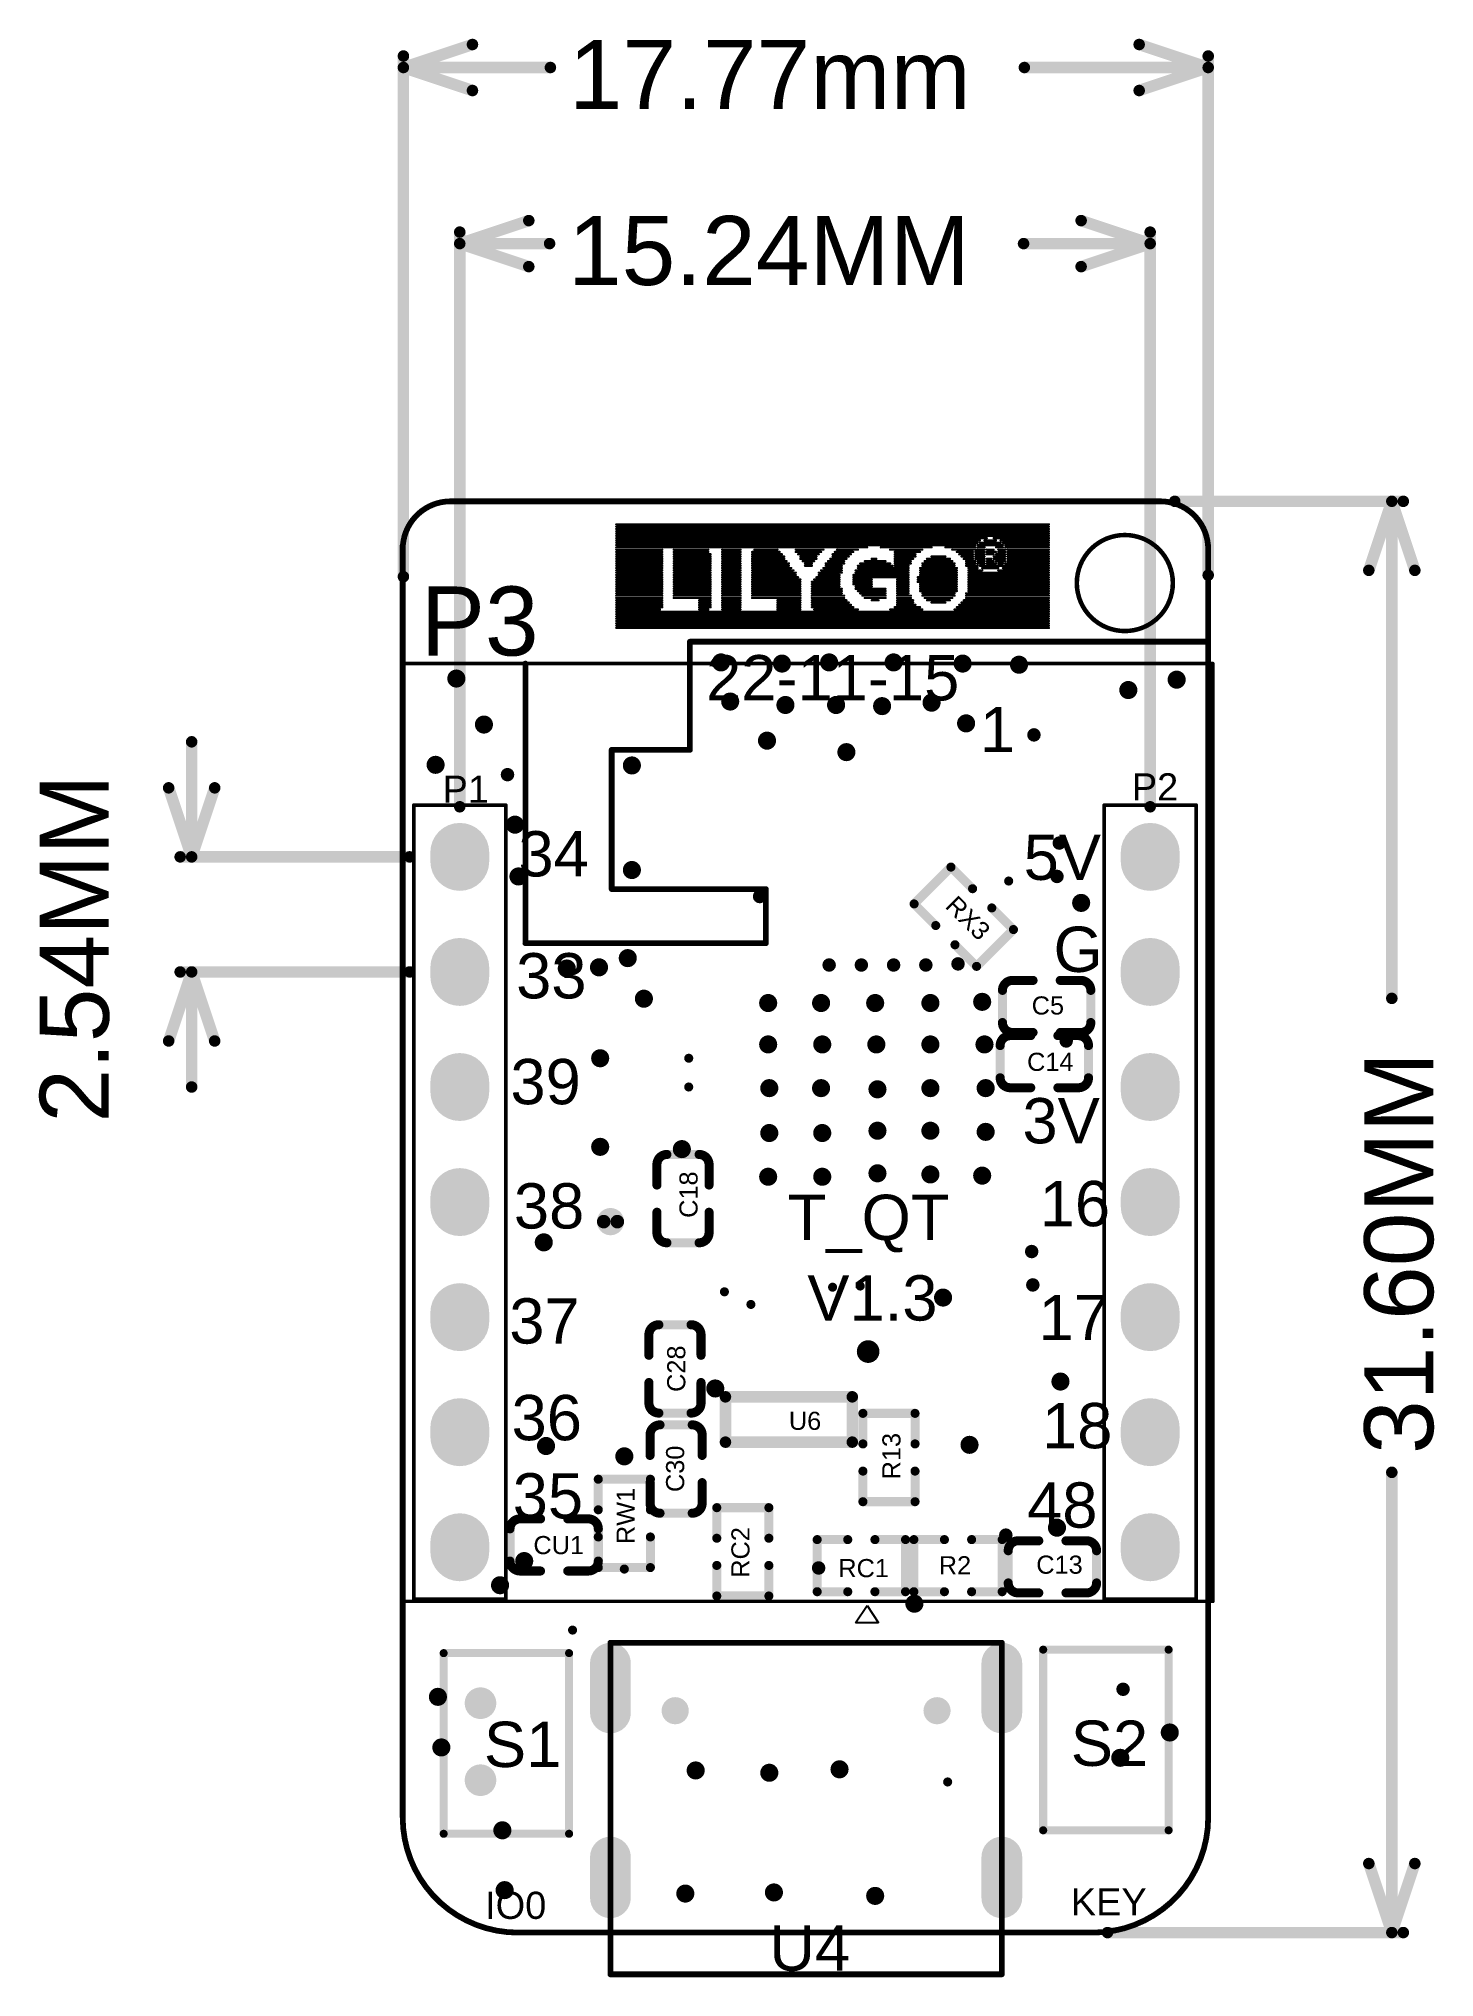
# Model space of a CAD drawing. Header units: millimetres. Extents: x 83.1 to 113.9, y 69.5 to 112.2.
import ezdxf

# ---------------------------------------------------------------- set-up
doc = ezdxf.new("R2010")
doc.units = ezdxf.units.MM
for name, color, linetype in [('KeepOutLayer', 6, 'Continuous'), ('Mechanical15', 56, 'Continuous'), ('MultiLayer', 9, 'Continuous'), ('PadHoleLayer', 156, 'Continuous'), ('TopOverlay', 2, 'Continuous'), ('ViaHoleLayer', 16, 'Continuous')]:
    doc.layers.add(name, color=color, linetype=linetype)
doc.styles.add('Arial', font='arial.ttf', dxfattribs={"height": 0.2})

msp = doc.modelspace()

# ---------------------------------------------------------------- texts
at = {"layer": 'Mechanical15', "style": 'Arial'}
for s, p in [('17.77mm', (94.787, 110.693)), ('15.24MM', (94.769, 106.807))]:
    msp.add_text(s, height=1.524, dxfattribs=at).set_placement(p)
for s, p in [('2.54MM', (84.633, 88.317)), ('31.60MM', (113.868, 81.003))]:
    msp.add_text(s, height=1.524, rotation=90, dxfattribs=at).set_placement(p)
at = {"layer": 'TopOverlay', "style": 'Arial'}
for s, height, p in [('P3', 1.524, (91.516, 98.628)), ('P1', 0.6, (91.999, 95.377)), ('P2', 0.6, (107.213, 95.428)), ('C5', 0.4, (105.004, 90.703)), ('C14', 0.4, (104.902, 89.459)), ('U6', 0.4, (99.644, 81.534)), ('CU1', 0.4, (94.005, 78.791)), ('R2', 0.4, (102.953, 78.346)), ('C13', 0.4, (105.105, 78.359)), ('RC1', 0.4, (100.736, 78.283)), ('S1', 1, (92.913, 74.092)), ('S2', 1, (105.867, 74.117)), ('U4', 1, (99.212, 69.596))]:
    msp.add_text(s, height=height, dxfattribs=at).set_placement(p)
for s, height, rotation, p in [('22-11-15', 1, 360, (97.815, 97.638)), ('1', 1, 360, (103.861, 96.495)), ('34', 1, 360, (93.675, 93.751)), ('5V', 1, 360, (104.826, 93.675)), ('RX3', 0.4, 315, (103.074, 93.078)), ('G', 1, 360, (105.486, 91.643)), ('33', 1, 360, (93.624, 91.059)), ('39', 1, 360, (93.497, 88.722)), ('3V', 1, 360, (104.8, 87.859)), ('38', 1, 360, (93.574, 85.979)), ('C18', 0.4, 90, (97.629, 86.214)), ('16', 1, 360, (105.181, 86.03)), ('T_QT', 1, 360, (99.619, 85.725)), ('V1.3', 1, 360, (100.051, 83.947)), ('37', 1, 360, (93.472, 83.439)), ('17', 1, 360, (105.156, 83.515)), ('C28', 0.4, 90, (97.358, 82.372)), ('36', 1, 360, (93.523, 81.305)), ('18', 1, 360, (105.232, 81.128)), ('R13', 0.4, 90, (102.108, 80.442)), ('C30', 0.4, 90, (97.333, 80.162)), ('35', 1, 360, (93.548, 79.578)), ('RW1', 0.4, 90, (96.241, 79.013)), ('48', 1, 360, (104.902, 79.375)), ('RC2', 0.4, 90, (98.775, 78.27)), ('IO0', 0.6, 360, (92.939, 70.739)), ('KEY', 0.6, 360, (105.867, 70.815))]:
    msp.add_text(s, height=height, rotation=rotation, dxfattribs=at).set_placement(p)

# ---------------------------------------------------------------- blocks, each defined once
blk = doc.blocks.new('8_2_54MM_1')
at = {"layer": 'MultiLayer'}
h = blk.add_hatch(color=9, dxfattribs=at)
edge = h.paths.add_edge_path()
edge.add_arc((-7.72, 0), 0.65, 90, 270)
edge.add_line((-7.72, -0.65), (-7.52, -0.65))
edge.add_arc((-7.52, 0), 0.65, 270, 450)
edge.add_line((-7.52, 0.65), (-7.72, 0.65))
h = blk.add_hatch(color=9, dxfattribs=at)
edge = h.paths.add_edge_path()
edge.add_arc((-5.18, 0), 0.65, 90, 270)
edge.add_line((-5.18, -0.65), (-4.98, -0.65))
edge.add_arc((-4.98, 0), 0.65, 270, 450)
edge.add_line((-4.98, 0.65), (-5.18, 0.65))
h = blk.add_hatch(color=9, dxfattribs=at)
edge = h.paths.add_edge_path()
edge.add_arc((-2.64, 0), 0.65, 90, 270)
edge.add_line((-2.64, -0.65), (-2.44, -0.65))
edge.add_arc((-2.44, 0), 0.65, 270, 450)
edge.add_line((-2.44, 0.65), (-2.64, 0.65))
h = blk.add_hatch(color=9, dxfattribs=at)
edge = h.paths.add_edge_path()
edge.add_arc((-0.1, 0), 0.65, 90, 270)
edge.add_line((-0.1, -0.65), (0.1, -0.65))
edge.add_arc((0.1, 0), 0.65, 270, 450)
edge.add_line((0.1, 0.65), (-0.1, 0.65))
h = blk.add_hatch(color=9, dxfattribs=at)
edge = h.paths.add_edge_path()
edge.add_arc((2.44, 0), 0.65, 90, 270)
edge.add_line((2.44, -0.65), (2.64, -0.65))
edge.add_arc((2.64, 0), 0.65, 270, 450)
edge.add_line((2.64, 0.65), (2.44, 0.65))
h = blk.add_hatch(color=9, dxfattribs=at)
edge = h.paths.add_edge_path()
edge.add_arc((4.98, 0), 0.65, 90, 270)
edge.add_line((4.98, -0.65), (5.18, -0.65))
edge.add_arc((5.18, 0), 0.65, 270, 450)
edge.add_line((5.18, 0.65), (4.98, 0.65))
h = blk.add_hatch(color=9, dxfattribs=at)
edge = h.paths.add_edge_path()
edge.add_arc((7.52, 0), 0.65, 90, 270)
edge.add_line((7.52, -0.65), (7.72, -0.65))
edge.add_arc((7.72, 0), 0.65, 270, 450)
edge.add_line((7.72, 0.65), (7.52, 0.65))
at = {"layer": 'PadHoleLayer'}
h = blk.add_hatch(color=156, dxfattribs=at)
edge = h.paths.add_edge_path()
edge.add_arc((-7.62, 0), 0.5, 0, 360)
h = blk.add_hatch(color=156, dxfattribs=at)
edge = h.paths.add_edge_path()
edge.add_arc((-5.08, 0), 0.5, 0, 360)
h = blk.add_hatch(color=156, dxfattribs=at)
edge = h.paths.add_edge_path()
edge.add_arc((-2.54, 0), 0.5, 0, 360)
h = blk.add_hatch(color=156, dxfattribs=at)
edge = h.paths.add_edge_path()
edge.add_arc((0, 0), 0.5, 0, 360)
h = blk.add_hatch(color=156, dxfattribs=at)
edge = h.paths.add_edge_path()
edge.add_arc((2.54, 0), 0.5, 0, 360)
h = blk.add_hatch(color=156, dxfattribs=at)
edge = h.paths.add_edge_path()
edge.add_arc((5.08, 0), 0.5, 0, 360)
h = blk.add_hatch(color=156, dxfattribs=at)
edge = h.paths.add_edge_path()
edge.add_arc((7.62, 0), 0.5, 0, 360)
at = {"layer": 'TopOverlay', "const_width": 0.08}
for points in [[(8.763, 1.016), (-8.763, 1.016)], [(-8.763, -1.016), (-8.763, 1.016)], [(8.763, -1.016), (8.763, 1.016)], [(8.763, -1.016), (-8.763, -1.016)]]:
    blk.add_lwpolyline(points, dxfattribs=at)
at = {"layer": 'TopOverlay', "const_width": 0.04}
for points in [[(-8.783, 1.016, 1), (-8.743, 1.016, 1)], [(-8.783, 1.016, 1), (-8.743, 1.016, 1)], [(8.743, 1.016, 1), (8.783, 1.016, 1)], [(8.743, 1.016, 1), (8.783, 1.016, 1)], [(-8.783, -1.016, 1), (-8.743, -1.016, 1)], [(-8.783, -1.016, 1), (-8.743, -1.016, 1)], [(8.743, -1.016, 1), (8.783, -1.016, 1)], [(8.743, -1.016, 1), (8.783, -1.016, 1)]]:
    blk.add_lwpolyline(points, format="xyb", close=True, dxfattribs=at)
blk = doc.blocks.new('8_2_54MM_2')
at = {"layer": 'MultiLayer'}
h = blk.add_hatch(color=9, dxfattribs=at)
edge = h.paths.add_edge_path()
edge.add_arc((-7.72, 0), 0.65, 90, 270)
edge.add_line((-7.72, -0.65), (-7.52, -0.65))
edge.add_arc((-7.52, 0), 0.65, 270, 450)
edge.add_line((-7.52, 0.65), (-7.72, 0.65))
h = blk.add_hatch(color=9, dxfattribs=at)
edge = h.paths.add_edge_path()
edge.add_arc((-5.18, 0), 0.65, 90, 270)
edge.add_line((-5.18, -0.65), (-4.98, -0.65))
edge.add_arc((-4.98, 0), 0.65, 270, 450)
edge.add_line((-4.98, 0.65), (-5.18, 0.65))
h = blk.add_hatch(color=9, dxfattribs=at)
edge = h.paths.add_edge_path()
edge.add_arc((-2.64, 0), 0.65, 90, 270)
edge.add_line((-2.64, -0.65), (-2.44, -0.65))
edge.add_arc((-2.44, 0), 0.65, 270, 450)
edge.add_line((-2.44, 0.65), (-2.64, 0.65))
h = blk.add_hatch(color=9, dxfattribs=at)
edge = h.paths.add_edge_path()
edge.add_arc((-0.1, 0), 0.65, 90, 270)
edge.add_line((-0.1, -0.65), (0.1, -0.65))
edge.add_arc((0.1, 0), 0.65, 270, 450)
edge.add_line((0.1, 0.65), (-0.1, 0.65))
h = blk.add_hatch(color=9, dxfattribs=at)
edge = h.paths.add_edge_path()
edge.add_arc((2.44, 0), 0.65, 90, 270)
edge.add_line((2.44, -0.65), (2.64, -0.65))
edge.add_arc((2.64, 0), 0.65, 270, 450)
edge.add_line((2.64, 0.65), (2.44, 0.65))
h = blk.add_hatch(color=9, dxfattribs=at)
edge = h.paths.add_edge_path()
edge.add_arc((4.98, 0), 0.65, 90, 270)
edge.add_line((4.98, -0.65), (5.18, -0.65))
edge.add_arc((5.18, 0), 0.65, 270, 450)
edge.add_line((5.18, 0.65), (4.98, 0.65))
h = blk.add_hatch(color=9, dxfattribs=at)
edge = h.paths.add_edge_path()
edge.add_arc((7.52, 0), 0.65, 90, 270)
edge.add_line((7.52, -0.65), (7.72, -0.65))
edge.add_arc((7.72, 0), 0.65, 270, 450)
edge.add_line((7.72, 0.65), (7.52, 0.65))
at = {"layer": 'PadHoleLayer'}
h = blk.add_hatch(color=156, dxfattribs=at)
edge = h.paths.add_edge_path()
edge.add_arc((-7.62, 0), 0.5, 0, 360)
h = blk.add_hatch(color=156, dxfattribs=at)
edge = h.paths.add_edge_path()
edge.add_arc((-5.08, 0), 0.5, 0, 360)
h = blk.add_hatch(color=156, dxfattribs=at)
edge = h.paths.add_edge_path()
edge.add_arc((-2.54, 0), 0.5, 0, 360)
h = blk.add_hatch(color=156, dxfattribs=at)
edge = h.paths.add_edge_path()
edge.add_arc((0, 0), 0.5, 0, 360)
h = blk.add_hatch(color=156, dxfattribs=at)
edge = h.paths.add_edge_path()
edge.add_arc((2.54, 0), 0.5, 0, 360)
h = blk.add_hatch(color=156, dxfattribs=at)
edge = h.paths.add_edge_path()
edge.add_arc((5.08, 0), 0.5, 0, 360)
h = blk.add_hatch(color=156, dxfattribs=at)
edge = h.paths.add_edge_path()
edge.add_arc((7.62, 0), 0.5, 0, 360)
at = {"layer": 'TopOverlay', "const_width": 0.08}
for points in [[(8.763, 1.016), (-8.763, 1.016)], [(-8.763, -1.016), (-8.763, 1.016)], [(8.763, -1.016), (8.763, 1.016)], [(8.763, -1.016), (-8.763, -1.016)]]:
    blk.add_lwpolyline(points, dxfattribs=at)
at = {"layer": 'TopOverlay', "const_width": 0.04}
for points in [[(-8.783, 1.016, 1), (-8.743, 1.016, 1)], [(-8.783, 1.016, 1), (-8.743, 1.016, 1)], [(8.743, 1.016, 1), (8.783, 1.016, 1)], [(8.743, 1.016, 1), (8.783, 1.016, 1)], [(-8.783, -1.016, 1), (-8.743, -1.016, 1)], [(-8.783, -1.016, 1), (-8.743, -1.016, 1)], [(8.743, -1.016, 1), (8.783, -1.016, 1)], [(8.743, -1.016, 1), (8.783, -1.016, 1)]]:
    blk.add_lwpolyline(points, format="xyb", close=True, dxfattribs=at)
blk = doc.blocks.new('TYPE_C3_0_5')
at = {"layer": 'MultiLayer'}
h = blk.add_hatch(color=9, dxfattribs=at)
edge = h.paths.add_edge_path()
edge.add_arc((-4.32, -1.55), 0.45, 180, 360)
edge.add_line((-3.87, -1.55), (-3.87, -0.45))
edge.add_arc((-4.32, -0.45), 0.45, 0, 180)
edge.add_line((-4.77, -0.45), (-4.77, -1.55))
h = blk.add_hatch(color=9, dxfattribs=at)
edge = h.paths.add_edge_path()
edge.add_arc((4.32, -1.55), 0.45, 180, 360)
edge.add_line((4.77, -1.55), (4.77, -0.45))
edge.add_arc((4.32, -0.45), 0.45, 0, 180)
edge.add_line((3.87, -0.45), (3.87, -1.55))
h = blk.add_hatch(color=9, dxfattribs=at)
edge = h.paths.add_edge_path()
edge.add_arc((-2.89, -1.5), 0.3, 0, 360)
h = blk.add_hatch(color=9, dxfattribs=at)
edge = h.paths.add_edge_path()
edge.add_arc((2.89, -1.5), 0.3, 0, 360)
h = blk.add_hatch(color=9, dxfattribs=at)
edge = h.paths.add_edge_path()
edge.add_arc((-4.32, -5.63), 0.45, 180, 360)
edge.add_line((-3.87, -5.63), (-3.87, -4.73))
edge.add_arc((-4.32, -4.73), 0.45, 0, 180)
edge.add_line((-4.77, -4.73), (-4.77, -5.63))
h = blk.add_hatch(color=9, dxfattribs=at)
edge = h.paths.add_edge_path()
edge.add_arc((4.32, -5.63), 0.45, 180, 360)
edge.add_line((4.77, -5.63), (4.77, -4.73))
edge.add_arc((4.32, -4.73), 0.45, 0, 180)
edge.add_line((3.87, -4.73), (3.87, -5.63))
at = {"layer": 'PadHoleLayer'}
h = blk.add_hatch(color=156, dxfattribs=at)
edge = h.paths.add_edge_path()
edge.add_arc((-4.32, -1.35), 0.4, 180, 360)
edge.add_line((-3.92, -1.35), (-3.92, -0.65))
edge.add_arc((-4.32, -0.65), 0.4, 0, 180)
edge.add_line((-4.72, -0.65), (-4.72, -1.35))
h = blk.add_hatch(color=156, dxfattribs=at)
edge = h.paths.add_edge_path()
edge.add_arc((4.32, -1.35), 0.4, 180, 360)
edge.add_line((4.72, -1.35), (4.72, -0.65))
edge.add_arc((4.32, -0.65), 0.4, 0, 180)
edge.add_line((3.92, -0.65), (3.92, -1.35))
h = blk.add_hatch(color=156, dxfattribs=at)
edge = h.paths.add_edge_path()
edge.add_arc((-2.89, -1.5), 0.3, 0, 360)
h = blk.add_hatch(color=156, dxfattribs=at)
edge = h.paths.add_edge_path()
edge.add_arc((2.89, -1.5), 0.3, 0, 360)
h = blk.add_hatch(color=156, dxfattribs=at)
edge = h.paths.add_edge_path()
edge.add_arc((-4.32, -5.53), 0.4, 180, 360)
edge.add_line((-3.92, -5.53), (-3.92, -4.83))
edge.add_arc((-4.32, -4.83), 0.4, 0, 180)
edge.add_line((-4.72, -4.83), (-4.72, -5.53))
h = blk.add_hatch(color=156, dxfattribs=at)
edge = h.paths.add_edge_path()
edge.add_arc((4.32, -5.53), 0.4, 180, 360)
edge.add_line((4.72, -5.53), (4.72, -4.83))
edge.add_arc((4.32, -4.83), 0.4, 0, 180)
edge.add_line((3.92, -4.83), (3.92, -5.53))
at = {"layer": 'TopOverlay', "const_width": 0.127}
for points in [[(-4.32, -7.32), (-4.32, 0)], [(-4.32, 0), (4.32, 0)], [(4.32, -7.32), (4.32, 0)], [(-4.32, -7.32), (4.32, -7.32)]]:
    blk.add_lwpolyline(points, dxfattribs=at)
at = {"layer": 'TopOverlay', "const_width": 0.0635}
for points in [[(-4.352, 0, 1), (-4.288, 0, 1)], [(-4.352, 0, 1), (-4.288, 0, 1)], [(4.288, 0, 1), (4.352, 0, 1)], [(4.288, 0, 1), (4.352, 0, 1)], [(-4.352, -7.32, 1), (-4.288, -7.32, 1)], [(-4.352, -7.32, 1), (-4.288, -7.32, 1)], [(4.288, -7.32, 1), (4.352, -7.32, 1)], [(4.288, -7.32, 1), (4.352, -7.32, 1)]]:
    blk.add_lwpolyline(points, format="xyb", close=True, dxfattribs=at)
blk = doc.blocks.new('CRYSTAL_SMD_4P_L2_0_W1_6_BL_1_B_7')
at = {"layer": 'Mechanical15'}
for points, const_width in [([(-0.739, 0.762, 1), (-1.039, 0.762, 1)], 0.3), ([(-1.114, 0.762, 1), (-0.964, 0.762, 1)], 0.15), ([(-0.814, 0.762, 1), (-0.664, 0.762, 1)], 0.15)]:
    blk.add_lwpolyline(points, format="xyb", close=True, dxfattribs=dict(at, const_width=const_width))
blk = doc.blocks.new('TS_019B_B_8')
at = {"layer": 'MultiLayer'}
h = blk.add_hatch(color=9, dxfattribs=at)
edge = h.paths.add_edge_path()
edge.add_arc((-0.85, 0), 0.35, 0, 360)
h = blk.add_hatch(color=9, dxfattribs=at)
edge = h.paths.add_edge_path()
edge.add_arc((0.85, 0), 0.35, 0, 360)
at = {"layer": 'PadHoleLayer'}
h = blk.add_hatch(color=156, dxfattribs=at)
edge = h.paths.add_edge_path()
edge.add_arc((-0.85, 0), 0.35, 0, 360)
h = blk.add_hatch(color=156, dxfattribs=at)
edge = h.paths.add_edge_path()
edge.add_arc((0.85, 0), 0.35, 0, 360)
blk = doc.blocks.new('KEY_4P_9')
at = {"layer": 'TopOverlay', "const_width": 0.1778}
for points in [[(3.9878, 0.2794), (0, 0.2794)], [(0, -2.4892), (0, 0.2794)], [(3.9878, -2.4892), (3.9878, 0.2794)], [(3.9878, -2.4892), (0, -2.4892)]]:
    blk.add_lwpolyline(points, dxfattribs=at)
at = {"layer": 'TopOverlay', "const_width": 0.0889}
for points in [[(-0.04445, 0.2794, 1), (0.04445, 0.2794, 1)], [(-0.04445, 0.2794, 1), (0.04445, 0.2794, 1)], [(3.94335, 0.2794, 1), (4.03225, 0.2794, 1)], [(3.94335, 0.2794, 1), (4.03225, 0.2794, 1)], [(-0.04445, -2.4892, 1), (0.04445, -2.4892, 1)], [(-0.04445, -2.4892, 1), (0.04445, -2.4892, 1)], [(3.94335, -2.4892, 1), (4.03225, -2.4892, 1)], [(3.94335, -2.4892, 1), (4.03225, -2.4892, 1)]]:
    blk.add_lwpolyline(points, format="xyb", close=True, dxfattribs=at)
blk = doc.blocks.new('KEY_4P_10')
at = {"layer": 'TopOverlay', "const_width": 0.1778}
for points in [[(3.9878, 0.2794), (0, 0.2794)], [(0, -2.4892), (0, 0.2794)], [(3.9878, -2.4892), (3.9878, 0.2794)], [(3.9878, -2.4892), (0, -2.4892)]]:
    blk.add_lwpolyline(points, dxfattribs=at)
at = {"layer": 'TopOverlay', "const_width": 0.0889}
for points in [[(-0.04445, 0.2794, 1), (0.04445, 0.2794, 1)], [(-0.04445, 0.2794, 1), (0.04445, 0.2794, 1)], [(3.94335, 0.2794, 1), (4.03225, 0.2794, 1)], [(3.94335, 0.2794, 1), (4.03225, 0.2794, 1)], [(-0.04445, -2.4892, 1), (0.04445, -2.4892, 1)], [(-0.04445, -2.4892, 1), (0.04445, -2.4892, 1)], [(3.94335, -2.4892, 1), (4.03225, -2.4892, 1)], [(3.94335, -2.4892, 1), (4.03225, -2.4892, 1)]]:
    blk.add_lwpolyline(points, format="xyb", close=True, dxfattribs=at)
blk = doc.blocks.new('LC_0402_R_12')
at = {"layer": 'TopOverlay', "const_width": 0.2}
for points in [[(-0.975, -0.575), (-0.975, 0.575)], [(-0.975, 0.575), (-0.3, 0.575)], [(0.3, 0.575), (0.975, 0.575)], [(0.975, -0.575), (0.975, 0.575)], [(-0.975, -0.575), (-0.3, -0.575)], [(0.3, -0.575), (0.975, -0.575)]]:
    blk.add_lwpolyline(points, dxfattribs=at)
at = {"layer": 'TopOverlay', "const_width": 0.1}
for points in [[(-1.025, 0.575, 1), (-0.925, 0.575, 1)], [(-1.025, 0.575, 1), (-0.925, 0.575, 1)], [(-0.35, 0.575, 1), (-0.25, 0.575, 1)], [(0.25, 0.575, 1), (0.35, 0.575, 1)], [(0.925, 0.575, 1), (1.025, 0.575, 1)], [(0.925, 0.575, 1), (1.025, 0.575, 1)], [(-1.025, -0.575, 1), (-0.925, -0.575, 1)], [(-1.025, -0.575, 1), (-0.925, -0.575, 1)], [(-0.35, -0.575, 1), (-0.25, -0.575, 1)], [(0.25, -0.575, 1), (0.35, -0.575, 1)], [(0.925, -0.575, 1), (1.025, -0.575, 1)], [(0.925, -0.575, 1), (1.025, -0.575, 1)]]:
    blk.add_lwpolyline(points, format="xyb", close=True, dxfattribs=at)
blk = doc.blocks.new('LC_0402_R_15')
at = {"layer": 'TopOverlay', "const_width": 0.2}
for points in [[(-0.975, 0.575), (-0.975, -0.575)], [(-0.975, 0.575), (-0.3, 0.575)], [(0.3, 0.575), (0.975, 0.575)], [(0.975, 0.575), (0.975, -0.575)], [(-0.975, -0.575), (-0.3, -0.575)], [(0.3, -0.575), (0.975, -0.575)]]:
    blk.add_lwpolyline(points, dxfattribs=at)
at = {"layer": 'TopOverlay', "const_width": 0.1}
for points in [[(-1.025, 0.575, 1), (-0.925, 0.575, 1)], [(-1.025, 0.575, 1), (-0.925, 0.575, 1)], [(-0.35, 0.575, 1), (-0.25, 0.575, 1)], [(0.25, 0.575, 1), (0.35, 0.575, 1)], [(0.925, 0.575, 1), (1.025, 0.575, 1)], [(0.925, 0.575, 1), (1.025, 0.575, 1)], [(-1.025, -0.575, 1), (-0.925, -0.575, 1)], [(-1.025, -0.575, 1), (-0.925, -0.575, 1)], [(-0.35, -0.575, 1), (-0.25, -0.575, 1)], [(0.25, -0.575, 1), (0.35, -0.575, 1)], [(0.925, -0.575, 1), (1.025, -0.575, 1)], [(0.925, -0.575, 1), (1.025, -0.575, 1)]]:
    blk.add_lwpolyline(points, format="xyb", close=True, dxfattribs=at)
blk = doc.blocks.new('LC_0402_R_19')
at = {"layer": 'TopOverlay', "const_width": 0.2}
for points in [[(-0.975, -0.575), (-0.975, 0.575)], [(-0.975, 0.575), (-0.3, 0.575)], [(0.3, 0.575), (0.975, 0.575)], [(0.975, -0.575), (0.975, 0.575)], [(-0.975, -0.575), (-0.3, -0.575)], [(0.3, -0.575), (0.975, -0.575)]]:
    blk.add_lwpolyline(points, dxfattribs=at)
at = {"layer": 'TopOverlay', "const_width": 0.1}
for points in [[(-1.025, 0.575, 1), (-0.925, 0.575, 1)], [(-1.025, 0.575, 1), (-0.925, 0.575, 1)], [(-0.35, 0.575, 1), (-0.25, 0.575, 1)], [(0.25, 0.575, 1), (0.35, 0.575, 1)], [(0.925, 0.575, 1), (1.025, 0.575, 1)], [(0.925, 0.575, 1), (1.025, 0.575, 1)], [(-1.025, -0.575, 1), (-0.925, -0.575, 1)], [(-1.025, -0.575, 1), (-0.925, -0.575, 1)], [(-0.35, -0.575, 1), (-0.25, -0.575, 1)], [(0.25, -0.575, 1), (0.35, -0.575, 1)], [(0.925, -0.575, 1), (1.025, -0.575, 1)], [(0.925, -0.575, 1), (1.025, -0.575, 1)]]:
    blk.add_lwpolyline(points, format="xyb", close=True, dxfattribs=at)
blk = doc.blocks.new('LC_0402_C_25')
at = {"layer": 'TopOverlay', "const_width": 0.2}
for points in [[(-0.975, 0.355, -0.414214), (-0.755, 0.575)], [(0.755, 0.575, -0.414214), (0.975, 0.355)], [(-0.755, -0.575, -0.414214), (-0.975, -0.355)], [(0.975, -0.355, -0.414214), (0.755, -0.575)]]:
    blk.add_lwpolyline(points, format="xyb", dxfattribs=at)
for points in [[(-0.975, -0.355), (-0.975, 0.355)], [(-0.75, 0.575), (-0.3, 0.575)], [(0.3, 0.575), (0.75, 0.575)], [(0.975, -0.355), (0.975, 0.355)], [(-0.75, -0.575), (-0.3, -0.575)], [(0.3, -0.575), (0.75, -0.575)]]:
    blk.add_lwpolyline(points, dxfattribs=at)
at = {"layer": 'TopOverlay', "const_width": 0.1}
for points in [[(-1.025, 0.355, 1), (-0.925, 0.355, 1)], [(-1.025, 0.355, 1), (-0.925, 0.355, 1)], [(-0.805, 0.575, 1), (-0.705, 0.575, 1)], [(-0.8, 0.575, 1), (-0.7, 0.575, 1)], [(-0.35, 0.575, 1), (-0.25, 0.575, 1)], [(0.25, 0.575, 1), (0.35, 0.575, 1)], [(0.7, 0.575, 1), (0.8, 0.575, 1)], [(0.705, 0.575, 1), (0.805, 0.575, 1)], [(0.925, 0.355, 1), (1.025, 0.355, 1)], [(0.925, 0.355, 1), (1.025, 0.355, 1)], [(-1.025, -0.355, 1), (-0.925, -0.355, 1)], [(-1.025, -0.355, 1), (-0.925, -0.355, 1)], [(0.925, -0.355, 1), (1.025, -0.355, 1)], [(0.925, -0.355, 1), (1.025, -0.355, 1)], [(-0.805, -0.575, 1), (-0.705, -0.575, 1)], [(-0.8, -0.575, 1), (-0.7, -0.575, 1)], [(-0.35, -0.575, 1), (-0.25, -0.575, 1)], [(0.25, -0.575, 1), (0.35, -0.575, 1)], [(0.7, -0.575, 1), (0.8, -0.575, 1)], [(0.705, -0.575, 1), (0.805, -0.575, 1)]]:
    blk.add_lwpolyline(points, format="xyb", close=True, dxfattribs=at)
blk = doc.blocks.new('CONN_SMD_4P_P1_00_XUNPU_WAFER_100W_4P_B_26')
at = {"layer": 'Mechanical15'}
for p, q in [((-2.207, -2.369), (-2.461, -1.988)), ((-2.461, -1.988), (-1.953, -1.988)), ((-1.953, -1.988), (-2.207, -2.369))]:
    blk.add_line(p, q, dxfattribs=at)
blk = doc.blocks.new('LC_0402_C_33')
at = {"layer": 'TopOverlay', "const_width": 0.2}
for points in [[(-0.975, 0.355, -0.414214), (-0.755, 0.575)], [(0.755, 0.575, -0.414214), (0.975, 0.355)], [(-0.755, -0.575, -0.414214), (-0.975, -0.355)], [(0.975, -0.355, -0.414214), (0.755, -0.575)]]:
    blk.add_lwpolyline(points, format="xyb", dxfattribs=at)
for points in [[(-0.975, -0.355), (-0.975, 0.355)], [(-0.3, 0.575), (-0.75, 0.575)], [(0.75, 0.575), (0.3, 0.575)], [(0.975, -0.355), (0.975, 0.355)], [(-0.3, -0.575), (-0.75, -0.575)], [(0.75, -0.575), (0.3, -0.575)]]:
    blk.add_lwpolyline(points, dxfattribs=at)
at = {"layer": 'TopOverlay', "const_width": 0.1}
for points in [[(-1.025, 0.355, 1), (-0.925, 0.355, 1)], [(-1.025, 0.355, 1), (-0.925, 0.355, 1)], [(-0.805, 0.575, 1), (-0.705, 0.575, 1)], [(-0.8, 0.575, 1), (-0.7, 0.575, 1)], [(-0.35, 0.575, 1), (-0.25, 0.575, 1)], [(0.25, 0.575, 1), (0.35, 0.575, 1)], [(0.7, 0.575, 1), (0.8, 0.575, 1)], [(0.705, 0.575, 1), (0.805, 0.575, 1)], [(0.925, 0.355, 1), (1.025, 0.355, 1)], [(0.925, 0.355, 1), (1.025, 0.355, 1)], [(-1.025, -0.355, 1), (-0.925, -0.355, 1)], [(-1.025, -0.355, 1), (-0.925, -0.355, 1)], [(0.925, -0.355, 1), (1.025, -0.355, 1)], [(0.925, -0.355, 1), (1.025, -0.355, 1)], [(-0.805, -0.575, 1), (-0.705, -0.575, 1)], [(-0.8, -0.575, 1), (-0.7, -0.575, 1)], [(-0.35, -0.575, 1), (-0.25, -0.575, 1)], [(0.25, -0.575, 1), (0.35, -0.575, 1)], [(0.7, -0.575, 1), (0.8, -0.575, 1)], [(0.705, -0.575, 1), (0.805, -0.575, 1)]]:
    blk.add_lwpolyline(points, format="xyb", close=True, dxfattribs=at)
blk = doc.blocks.new('LC_0402_C_35')
at = {"layer": 'TopOverlay', "const_width": 0.2}
for points in [[(-0.975, 0.355, -0.414214), (-0.755, 0.575)], [(0.755, 0.575, -0.414214), (0.975, 0.355)], [(-0.755, -0.575, -0.414214), (-0.975, -0.355)], [(0.975, -0.355, -0.414214), (0.755, -0.575)]]:
    blk.add_lwpolyline(points, format="xyb", dxfattribs=at)
for points in [[(-0.975, -0.355), (-0.975, 0.355)], [(-0.75, 0.575), (-0.3, 0.575)], [(0.3, 0.575), (0.75, 0.575)], [(0.975, -0.355), (0.975, 0.355)], [(-0.75, -0.575), (-0.3, -0.575)], [(0.3, -0.575), (0.75, -0.575)]]:
    blk.add_lwpolyline(points, dxfattribs=at)
at = {"layer": 'TopOverlay', "const_width": 0.1}
for points in [[(-1.025, 0.355, 1), (-0.925, 0.355, 1)], [(-1.025, 0.355, 1), (-0.925, 0.355, 1)], [(-0.805, 0.575, 1), (-0.705, 0.575, 1)], [(-0.8, 0.575, 1), (-0.7, 0.575, 1)], [(-0.35, 0.575, 1), (-0.25, 0.575, 1)], [(0.25, 0.575, 1), (0.35, 0.575, 1)], [(0.7, 0.575, 1), (0.8, 0.575, 1)], [(0.705, 0.575, 1), (0.805, 0.575, 1)], [(0.925, 0.355, 1), (1.025, 0.355, 1)], [(0.925, 0.355, 1), (1.025, 0.355, 1)], [(-1.025, -0.355, 1), (-0.925, -0.355, 1)], [(-1.025, -0.355, 1), (-0.925, -0.355, 1)], [(0.925, -0.355, 1), (1.025, -0.355, 1)], [(0.925, -0.355, 1), (1.025, -0.355, 1)], [(-0.805, -0.575, 1), (-0.705, -0.575, 1)], [(-0.8, -0.575, 1), (-0.7, -0.575, 1)], [(-0.35, -0.575, 1), (-0.25, -0.575, 1)], [(0.25, -0.575, 1), (0.35, -0.575, 1)], [(0.7, -0.575, 1), (0.8, -0.575, 1)], [(0.705, -0.575, 1), (0.805, -0.575, 1)]]:
    blk.add_lwpolyline(points, format="xyb", close=True, dxfattribs=at)
blk = doc.blocks.new('LC_0402_C_36')
at = {"layer": 'TopOverlay', "const_width": 0.2}
for points in [[(-0.975, 0.355, -0.414214), (-0.755, 0.575)], [(0.755, 0.575, -0.414214), (0.975, 0.355)], [(-0.755, -0.575, -0.414214), (-0.975, -0.355)], [(0.975, -0.355, -0.414214), (0.755, -0.575)]]:
    blk.add_lwpolyline(points, format="xyb", dxfattribs=at)
for points in [[(-0.975, -0.355), (-0.975, 0.355)], [(-0.75, 0.575), (-0.3, 0.575)], [(0.3, 0.575), (0.75, 0.575)], [(0.975, -0.355), (0.975, 0.355)], [(-0.75, -0.575), (-0.3, -0.575)], [(0.3, -0.575), (0.75, -0.575)]]:
    blk.add_lwpolyline(points, dxfattribs=at)
at = {"layer": 'TopOverlay', "const_width": 0.1}
for points in [[(-1.025, 0.355, 1), (-0.925, 0.355, 1)], [(-1.025, 0.355, 1), (-0.925, 0.355, 1)], [(-0.805, 0.575, 1), (-0.705, 0.575, 1)], [(-0.8, 0.575, 1), (-0.7, 0.575, 1)], [(-0.35, 0.575, 1), (-0.25, 0.575, 1)], [(0.25, 0.575, 1), (0.35, 0.575, 1)], [(0.7, 0.575, 1), (0.8, 0.575, 1)], [(0.705, 0.575, 1), (0.805, 0.575, 1)], [(0.925, 0.355, 1), (1.025, 0.355, 1)], [(0.925, 0.355, 1), (1.025, 0.355, 1)], [(-1.025, -0.355, 1), (-0.925, -0.355, 1)], [(-1.025, -0.355, 1), (-0.925, -0.355, 1)], [(0.925, -0.355, 1), (1.025, -0.355, 1)], [(0.925, -0.355, 1), (1.025, -0.355, 1)], [(-0.805, -0.575, 1), (-0.705, -0.575, 1)], [(-0.8, -0.575, 1), (-0.7, -0.575, 1)], [(-0.35, -0.575, 1), (-0.25, -0.575, 1)], [(0.25, -0.575, 1), (0.35, -0.575, 1)], [(0.7, -0.575, 1), (0.8, -0.575, 1)], [(0.705, -0.575, 1), (0.805, -0.575, 1)]]:
    blk.add_lwpolyline(points, format="xyb", close=True, dxfattribs=at)
blk = doc.blocks.new('LC_0402_C_43')
at = {"layer": 'TopOverlay', "const_width": 0.2}
for points in [[(-0.975, 0.355, -0.414214), (-0.755, 0.575)], [(0.755, 0.575, -0.414214), (0.975, 0.355)], [(-0.755, -0.575, -0.414214), (-0.975, -0.355)], [(0.975, -0.355, -0.414214), (0.755, -0.575)]]:
    blk.add_lwpolyline(points, format="xyb", dxfattribs=at)
for points in [[(-0.975, 0.355), (-0.975, -0.355)], [(-0.3, 0.575), (-0.75, 0.575)], [(0.75, 0.575), (0.3, 0.575)], [(0.975, 0.355), (0.975, -0.355)], [(-0.3, -0.575), (-0.75, -0.575)], [(0.75, -0.575), (0.3, -0.575)]]:
    blk.add_lwpolyline(points, dxfattribs=at)
at = {"layer": 'TopOverlay', "const_width": 0.1}
for points in [[(-1.025, 0.355, 1), (-0.925, 0.355, 1)], [(-1.025, 0.355, 1), (-0.925, 0.355, 1)], [(-0.805, 0.575, 1), (-0.705, 0.575, 1)], [(-0.8, 0.575, 1), (-0.7, 0.575, 1)], [(-0.35, 0.575, 1), (-0.25, 0.575, 1)], [(0.25, 0.575, 1), (0.35, 0.575, 1)], [(0.7, 0.575, 1), (0.8, 0.575, 1)], [(0.705, 0.575, 1), (0.805, 0.575, 1)], [(0.925, 0.355, 1), (1.025, 0.355, 1)], [(0.925, 0.355, 1), (1.025, 0.355, 1)], [(-1.025, -0.355, 1), (-0.925, -0.355, 1)], [(-1.025, -0.355, 1), (-0.925, -0.355, 1)], [(0.925, -0.355, 1), (1.025, -0.355, 1)], [(0.925, -0.355, 1), (1.025, -0.355, 1)], [(-0.805, -0.575, 1), (-0.705, -0.575, 1)], [(-0.8, -0.575, 1), (-0.7, -0.575, 1)], [(-0.35, -0.575, 1), (-0.25, -0.575, 1)], [(0.25, -0.575, 1), (0.35, -0.575, 1)], [(0.7, -0.575, 1), (0.8, -0.575, 1)], [(0.705, -0.575, 1), (0.805, -0.575, 1)]]:
    blk.add_lwpolyline(points, format="xyb", close=True, dxfattribs=at)
blk = doc.blocks.new('LC_0402_C_50')
at = {"layer": 'TopOverlay', "const_width": 0.2}
for points in [[(-0.975, 0.355, -0.414214), (-0.755, 0.575)], [(0.755, 0.575, -0.414214), (0.975, 0.355)], [(-0.755, -0.575, -0.414214), (-0.975, -0.355)], [(0.975, -0.355, -0.414214), (0.755, -0.575)]]:
    blk.add_lwpolyline(points, format="xyb", dxfattribs=at)
for points in [[(-0.975, 0.355), (-0.975, -0.355)], [(-0.75, 0.575), (-0.3, 0.575)], [(0.3, 0.575), (0.75, 0.575)], [(0.975, 0.355), (0.975, -0.355)], [(-0.75, -0.575), (-0.3, -0.575)], [(0.3, -0.575), (0.75, -0.575)]]:
    blk.add_lwpolyline(points, dxfattribs=at)
at = {"layer": 'TopOverlay', "const_width": 0.1}
for points in [[(-1.025, 0.355, 1), (-0.925, 0.355, 1)], [(-1.025, 0.355, 1), (-0.925, 0.355, 1)], [(-0.805, 0.575, 1), (-0.705, 0.575, 1)], [(-0.8, 0.575, 1), (-0.7, 0.575, 1)], [(-0.35, 0.575, 1), (-0.25, 0.575, 1)], [(0.25, 0.575, 1), (0.35, 0.575, 1)], [(0.7, 0.575, 1), (0.8, 0.575, 1)], [(0.705, 0.575, 1), (0.805, 0.575, 1)], [(0.925, 0.355, 1), (1.025, 0.355, 1)], [(0.925, 0.355, 1), (1.025, 0.355, 1)], [(-1.025, -0.355, 1), (-0.925, -0.355, 1)], [(-1.025, -0.355, 1), (-0.925, -0.355, 1)], [(0.925, -0.355, 1), (1.025, -0.355, 1)], [(0.925, -0.355, 1), (1.025, -0.355, 1)], [(-0.805, -0.575, 1), (-0.705, -0.575, 1)], [(-0.8, -0.575, 1), (-0.7, -0.575, 1)], [(-0.35, -0.575, 1), (-0.25, -0.575, 1)], [(0.25, -0.575, 1), (0.35, -0.575, 1)], [(0.7, -0.575, 1), (0.8, -0.575, 1)], [(0.705, -0.575, 1), (0.805, -0.575, 1)]]:
    blk.add_lwpolyline(points, format="xyb", close=True, dxfattribs=at)
blk = doc.blocks.new('LC_0402_C_51')
at = {"layer": 'TopOverlay', "const_width": 0.2}
for points in [[(-0.975, 0.355, -0.414214), (-0.755, 0.575)], [(0.755, 0.575, -0.414214), (0.975, 0.355)], [(-0.755, -0.575, -0.414214), (-0.975, -0.355)], [(0.975, -0.355, -0.414214), (0.755, -0.575)]]:
    blk.add_lwpolyline(points, format="xyb", dxfattribs=at)
for points in [[(-0.975, -0.355), (-0.975, 0.355)], [(-0.3, 0.575), (-0.75, 0.575)], [(0.75, 0.575), (0.3, 0.575)], [(0.975, -0.355), (0.975, 0.355)], [(-0.3, -0.575), (-0.75, -0.575)], [(0.75, -0.575), (0.3, -0.575)]]:
    blk.add_lwpolyline(points, dxfattribs=at)
at = {"layer": 'TopOverlay', "const_width": 0.1}
for points in [[(-1.025, 0.355, 1), (-0.925, 0.355, 1)], [(-1.025, 0.355, 1), (-0.925, 0.355, 1)], [(-0.805, 0.575, 1), (-0.705, 0.575, 1)], [(-0.8, 0.575, 1), (-0.7, 0.575, 1)], [(-0.35, 0.575, 1), (-0.25, 0.575, 1)], [(0.25, 0.575, 1), (0.35, 0.575, 1)], [(0.7, 0.575, 1), (0.8, 0.575, 1)], [(0.705, 0.575, 1), (0.805, 0.575, 1)], [(0.925, 0.355, 1), (1.025, 0.355, 1)], [(0.925, 0.355, 1), (1.025, 0.355, 1)], [(-1.025, -0.355, 1), (-0.925, -0.355, 1)], [(-1.025, -0.355, 1), (-0.925, -0.355, 1)], [(0.925, -0.355, 1), (1.025, -0.355, 1)], [(0.925, -0.355, 1), (1.025, -0.355, 1)], [(-0.805, -0.575, 1), (-0.705, -0.575, 1)], [(-0.8, -0.575, 1), (-0.7, -0.575, 1)], [(-0.35, -0.575, 1), (-0.25, -0.575, 1)], [(0.25, -0.575, 1), (0.35, -0.575, 1)], [(0.7, -0.575, 1), (0.8, -0.575, 1)], [(0.705, -0.575, 1), (0.805, -0.575, 1)]]:
    blk.add_lwpolyline(points, format="xyb", close=True, dxfattribs=at)
blk = doc.blocks.new('LC_SOT_23_5_52')
at = {"layer": 'TopOverlay', "const_width": 0.254}
for points in [[(-0.5, 1.4), (-0.5, -1.4)], [(-0.5, 1.4), (0.5, 1.4)], [(0.5, 1.4), (0.5, -1.4)], [(-0.5, -1.4), (0.5, -1.4)]]:
    blk.add_lwpolyline(points, dxfattribs=at)
at = {"layer": 'TopOverlay'}
for points, const_width in [([(-0.563, 1.4, 1), (-0.436, 1.4, 1)], 0.127), ([(-0.563, 1.4, 1), (-0.436, 1.4, 1)], 0.127), ([(0.437, 1.4, 1), (0.564, 1.4, 1)], 0.127), ([(0.437, 1.4, 1), (0.564, 1.4, 1)], 0.127), ([(-0.563, -1.4, 1), (-0.436, -1.4, 1)], 0.127), ([(-0.563, -1.4, 1), (-0.436, -1.4, 1)], 0.127), ([(0.437, -1.4, 1), (0.564, -1.4, 1)], 0.127), ([(0.437, -1.4, 1), (0.564, -1.4, 1)], 0.127), ([(1.625, -1.75, 1), (1.375, -1.75, 1)], 0.25), ([(1.313, -1.75, 1), (1.438, -1.75, 1)], 0.125), ([(1.563, -1.75, 1), (1.688, -1.75, 1)], 0.125)]:
    blk.add_lwpolyline(points, format="xyb", close=True, dxfattribs=dict(at, const_width=const_width))
blk = doc.blocks.new('T__QT___54')
at = {"layer": 'TopOverlay', "const_width": 0.08}
for points in [[(-8.93, 0.889), (-8.93, 3.429)], [(-8.93, 3.429), (8.977, 3.429)], [(8.977, 1.016), (8.977, 3.429)], [(-8.93, -17.272), (-8.93, 0.889)], [(8.977, -17.272), (8.977, 1.016)], [(-8.93, -17.272), (8.977, -17.272)]]:
    blk.add_lwpolyline(points, dxfattribs=at)
at = {"layer": 'TopOverlay', "const_width": 0.04}
for points in [[(-8.95, 3.429, 1), (-8.91, 3.429, 1)], [(-8.95, 3.429, 1), (-8.91, 3.429, 1)], [(8.957, 3.429, 1), (8.997, 3.429, 1)], [(8.957, 3.429, 1), (8.997, 3.429, 1)], [(-8.95, 0.889, 1), (-8.91, 0.889, 1)], [(-8.95, 0.889, 1), (-8.91, 0.889, 1)], [(8.957, 1.016, 1), (8.997, 1.016, 1)], [(8.957, 1.016, 1), (8.997, 1.016, 1)], [(-8.95, -17.272, 1), (-8.91, -17.272, 1)], [(-8.95, -17.272, 1), (-8.91, -17.272, 1)], [(8.957, -17.272, 1), (8.997, -17.272, 1)], [(8.957, -17.272, 1), (8.997, -17.272, 1)]]:
    blk.add_lwpolyline(points, format="xyb", close=True, dxfattribs=at)
blk = doc.blocks.new('QFN_56__B_55')
at = {"layer": 'Mechanical15'}
for points, const_width in [([(-3.725, -2.6, 1), (-3.875, -2.6, 1)], 0.15), ([(-3.912, -2.6, 1), (-3.837, -2.6, 1)], 0.075), ([(-3.763, -2.6, 1), (-3.688, -2.6, 1)], 0.075)]:
    blk.add_lwpolyline(points, format="xyb", close=True, dxfattribs=dict(at, const_width=const_width))
blk = doc.blocks.new('LC_0402_R_56')
at = {"layer": 'TopOverlay', "const_width": 0.2}
for points in [[(-0.3, 0.575), (-0.975, 0.575)], [(-0.975, -0.575), (-0.975, 0.575)], [(0.975, 0.575), (0.3, 0.575)], [(0.975, -0.575), (0.975, 0.575)], [(-0.3, -0.575), (-0.975, -0.575)], [(0.975, -0.575), (0.3, -0.575)]]:
    blk.add_lwpolyline(points, dxfattribs=at)
at = {"layer": 'TopOverlay', "const_width": 0.1}
for points in [[(-1.025, 0.575, 1), (-0.925, 0.575, 1)], [(-1.025, 0.575, 1), (-0.925, 0.575, 1)], [(-0.35, 0.575, 1), (-0.25, 0.575, 1)], [(0.25, 0.575, 1), (0.35, 0.575, 1)], [(0.925, 0.575, 1), (1.025, 0.575, 1)], [(0.925, 0.575, 1), (1.025, 0.575, 1)], [(-1.025, -0.575, 1), (-0.925, -0.575, 1)], [(-1.025, -0.575, 1), (-0.925, -0.575, 1)], [(-0.35, -0.575, 1), (-0.25, -0.575, 1)], [(0.25, -0.575, 1), (0.35, -0.575, 1)], [(0.925, -0.575, 1), (1.025, -0.575, 1)], [(0.925, -0.575, 1), (1.025, -0.575, 1)]]:
    blk.add_lwpolyline(points, format="xyb", close=True, dxfattribs=at)
blk = doc.blocks.new('LC_0402_R_57')
at = {"layer": 'TopOverlay', "const_width": 0.2}
for points in [[(-0.975, 0.575), (-0.3, 0.575)], [(-0.975, -0.575), (-0.975, 0.575)], [(0.3, 0.575), (0.975, 0.575)], [(0.975, -0.575), (0.975, 0.575)], [(-0.975, -0.575), (-0.3, -0.575)], [(0.3, -0.575), (0.975, -0.575)]]:
    blk.add_lwpolyline(points, dxfattribs=at)
at = {"layer": 'TopOverlay', "const_width": 0.1}
for points in [[(-1.025, 0.575, 1), (-0.925, 0.575, 1)], [(-1.025, 0.575, 1), (-0.925, 0.575, 1)], [(-0.35, 0.575, 1), (-0.25, 0.575, 1)], [(0.25, 0.575, 1), (0.35, 0.575, 1)], [(0.925, 0.575, 1), (1.025, 0.575, 1)], [(0.925, 0.575, 1), (1.025, 0.575, 1)], [(-1.025, -0.575, 1), (-0.925, -0.575, 1)], [(-1.025, -0.575, 1), (-0.925, -0.575, 1)], [(-0.35, -0.575, 1), (-0.25, -0.575, 1)], [(0.25, -0.575, 1), (0.35, -0.575, 1)], [(0.925, -0.575, 1), (1.025, -0.575, 1)], [(0.925, -0.575, 1), (1.025, -0.575, 1)]]:
    blk.add_lwpolyline(points, format="xyb", close=True, dxfattribs=at)
blk = doc.blocks.new('LC_0402_R_58')
at = {"layer": 'TopOverlay', "const_width": 0.2}
for points in [[(-0.3, 0.575), (-0.975, 0.575)], [(-0.975, -0.575), (-0.975, 0.575)], [(0.975, 0.575), (0.3, 0.575)], [(0.975, -0.575), (0.975, 0.575)], [(-0.3, -0.575), (-0.975, -0.575)], [(0.975, -0.575), (0.3, -0.575)]]:
    blk.add_lwpolyline(points, dxfattribs=at)
at = {"layer": 'TopOverlay', "const_width": 0.1}
for points in [[(-1.025, 0.575, 1), (-0.925, 0.575, 1)], [(-1.025, 0.575, 1), (-0.925, 0.575, 1)], [(-0.35, 0.575, 1), (-0.25, 0.575, 1)], [(0.25, 0.575, 1), (0.35, 0.575, 1)], [(0.925, 0.575, 1), (1.025, 0.575, 1)], [(0.925, 0.575, 1), (1.025, 0.575, 1)], [(-1.025, -0.575, 1), (-0.925, -0.575, 1)], [(-1.025, -0.575, 1), (-0.925, -0.575, 1)], [(-0.35, -0.575, 1), (-0.25, -0.575, 1)], [(0.25, -0.575, 1), (0.35, -0.575, 1)], [(0.925, -0.575, 1), (1.025, -0.575, 1)], [(0.925, -0.575, 1), (1.025, -0.575, 1)]]:
    blk.add_lwpolyline(points, format="xyb", close=True, dxfattribs=at)

# ---------------------------------------------------------------- hatches: boundary and pattern name
at = {"layer": 'ViaHoleLayer'}
h = msp.add_hatch(color=16, dxfattribs=at)
edge = h.paths.add_edge_path()
edge.add_arc((98.146, 98.476), 0.2, 0, 360)
h = msp.add_hatch(color=16, dxfattribs=at)
edge = h.paths.add_edge_path()
edge.add_arc((99.492, 98.45), 0.2, 0, 360)
h = msp.add_hatch(color=16, dxfattribs=at)
edge = h.paths.add_edge_path()
edge.add_arc((100.533, 98.476), 0.2, 0, 360)
h = msp.add_hatch(color=16, dxfattribs=at)
edge = h.paths.add_edge_path()
edge.add_arc((101.956, 98.476), 0.2, 0, 360)
h = msp.add_hatch(color=16, dxfattribs=at)
edge = h.paths.add_edge_path()
edge.add_arc((103.48, 98.45), 0.2, 0, 360)
h = msp.add_hatch(color=16, dxfattribs=at)
edge = h.paths.add_edge_path()
edge.add_arc((104.724, 98.425), 0.2, 0, 360)
h = msp.add_hatch(color=16, dxfattribs=at)
edge = h.paths.add_edge_path()
edge.add_arc((92.304, 98.12), 0.2, 0, 360)
h = msp.add_hatch(color=16, dxfattribs=at)
edge = h.paths.add_edge_path()
edge.add_arc((107.137, 97.866), 0.2, 0, 360)
h = msp.add_hatch(color=16, dxfattribs=at)
edge = h.paths.add_edge_path()
edge.add_arc((108.204, 98.095), 0.2, 0, 360)
h = msp.add_hatch(color=16, dxfattribs=at)
edge = h.paths.add_edge_path()
edge.add_arc((98.349, 97.612), 0.2, 0, 360)
h = msp.add_hatch(color=16, dxfattribs=at)
edge = h.paths.add_edge_path()
edge.add_arc((99.568, 97.536), 0.2, 0, 360)
h = msp.add_hatch(color=16, dxfattribs=at)
edge = h.paths.add_edge_path()
edge.add_arc((100.686, 97.536), 0.2, 0, 360)
h = msp.add_hatch(color=16, dxfattribs=at)
edge = h.paths.add_edge_path()
edge.add_arc((101.702, 97.511), 0.2, 0, 360)
h = msp.add_hatch(color=16, dxfattribs=at)
edge = h.paths.add_edge_path()
edge.add_arc((102.794, 97.587), 0.2, 0, 360)
h = msp.add_hatch(color=16, dxfattribs=at)
edge = h.paths.add_edge_path()
edge.add_arc((92.913, 97.104), 0.2, 0, 360)
h = msp.add_hatch(color=16, dxfattribs=at)
edge = h.paths.add_edge_path()
edge.add_arc((103.556, 97.13), 0.2, 0, 360)
h = msp.add_hatch(color=16, dxfattribs=at)
edge = h.paths.add_edge_path()
edge.add_arc((99.162, 96.749), 0.2, 0, 360)
h = msp.add_hatch(color=16, dxfattribs=at)
edge = h.paths.add_edge_path()
edge.add_arc((105.054, 96.876), 0.15, 0, 360)
h = msp.add_hatch(color=16, dxfattribs=at)
edge = h.paths.add_edge_path()
edge.add_arc((91.846, 96.215), 0.2, 0, 360)
h = msp.add_hatch(color=16, dxfattribs=at)
edge = h.paths.add_edge_path()
edge.add_arc((96.179, 96.201), 0.2, 0, 360)
h = msp.add_hatch(color=16, dxfattribs=at)
edge = h.paths.add_edge_path()
edge.add_arc((100.914, 96.495), 0.2, 0, 360)
h = msp.add_hatch(color=16, dxfattribs=at)
edge = h.paths.add_edge_path()
edge.add_arc((93.433, 95.998), 0.15, 0, 360)
h = msp.add_hatch(color=16, dxfattribs=at)
edge = h.paths.add_edge_path()
edge.add_arc((93.599, 94.894), 0.2, 0, 360)
h = msp.add_hatch(color=16, dxfattribs=at)
edge = h.paths.add_edge_path()
edge.add_arc((105.613, 94.488), 0.15, 0, 360)
h = msp.add_hatch(color=16, dxfattribs=at)
edge = h.paths.add_edge_path()
edge.add_arc((93.675, 93.751), 0.2, 0, 360)
h = msp.add_hatch(color=16, dxfattribs=at)
edge = h.paths.add_edge_path()
edge.add_arc((96.179, 93.893), 0.2, 0, 360)
h = msp.add_hatch(color=16, dxfattribs=at)
edge = h.paths.add_edge_path()
edge.add_arc((104.496, 93.65), 0.101, 0, 360)
h = msp.add_hatch(color=16, dxfattribs=at)
edge = h.paths.add_edge_path()
edge.add_arc((105.562, 93.751), 0.15, 0, 360)
h = msp.add_hatch(color=16, dxfattribs=at)
edge = h.paths.add_edge_path()
edge.add_arc((106.096, 93.167), 0.2, 0, 360)
h = msp.add_hatch(color=16, dxfattribs=at)
edge = h.paths.add_edge_path()
edge.add_arc((96.088, 91.948), 0.2, 0, 360)
h = msp.add_hatch(color=16, dxfattribs=at)
edge = h.paths.add_edge_path()
edge.add_arc((94.742, 91.719), 0.2, 0, 360)
h = msp.add_hatch(color=16, dxfattribs=at)
edge = h.paths.add_edge_path()
edge.add_arc((95.453, 91.745), 0.2, 0, 360)
h = msp.add_hatch(color=16, dxfattribs=at)
edge = h.paths.add_edge_path()
edge.add_arc((100.533, 91.796), 0.15, 0, 360)
h = msp.add_hatch(color=16, dxfattribs=at)
edge = h.paths.add_edge_path()
edge.add_arc((101.244, 91.796), 0.15, 0, 360)
h = msp.add_hatch(color=16, dxfattribs=at)
edge = h.paths.add_edge_path()
edge.add_arc((101.956, 91.796), 0.15, 0, 360)
h = msp.add_hatch(color=16, dxfattribs=at)
edge = h.paths.add_edge_path()
edge.add_arc((102.667, 91.796), 0.15, 0, 360)
h = msp.add_hatch(color=16, dxfattribs=at)
edge = h.paths.add_edge_path()
edge.add_arc((103.378, 91.821), 0.15, 0, 360)
h = msp.add_hatch(color=16, dxfattribs=at)
edge = h.paths.add_edge_path()
edge.add_arc((96.444, 91.052), 0.2, 0, 360)
h = msp.add_hatch(color=16, dxfattribs=at)
edge = h.paths.add_edge_path()
edge.add_arc((99.187, 90.957), 0.2, 0, 360)
h = msp.add_hatch(color=16, dxfattribs=at)
edge = h.paths.add_edge_path()
edge.add_arc((100.355, 90.957), 0.2, 0, 360)
h = msp.add_hatch(color=16, dxfattribs=at)
edge = h.paths.add_edge_path()
edge.add_arc((101.549, 90.957), 0.2, 0, 360)
h = msp.add_hatch(color=16, dxfattribs=at)
edge = h.paths.add_edge_path()
edge.add_arc((102.768, 90.957), 0.2, 0, 360)
h = msp.add_hatch(color=16, dxfattribs=at)
edge = h.paths.add_edge_path()
edge.add_arc((103.911, 90.983), 0.2, 0, 360)
h = msp.add_hatch(color=16, dxfattribs=at)
edge = h.paths.add_edge_path()
edge.add_arc((95.479, 89.738), 0.2, 0, 360)
h = msp.add_hatch(color=16, dxfattribs=at)
edge = h.paths.add_edge_path()
edge.add_arc((99.187, 90.043), 0.2, 0, 360)
h = msp.add_hatch(color=16, dxfattribs=at)
edge = h.paths.add_edge_path()
edge.add_arc((100.381, 90.043), 0.2, 0, 360)
h = msp.add_hatch(color=16, dxfattribs=at)
edge = h.paths.add_edge_path()
edge.add_arc((101.575, 90.043), 0.2, 0, 360)
h = msp.add_hatch(color=16, dxfattribs=at)
edge = h.paths.add_edge_path()
edge.add_arc((102.768, 90.043), 0.2, 0, 360)
h = msp.add_hatch(color=16, dxfattribs=at)
edge = h.paths.add_edge_path()
edge.add_arc((103.962, 90.043), 0.2, 0, 360)
h = msp.add_hatch(color=16, dxfattribs=at)
edge = h.paths.add_edge_path()
edge.add_arc((105.766, 90.119), 0.15, 0, 360)
h = msp.add_hatch(color=16, dxfattribs=at)
edge = h.paths.add_edge_path()
edge.add_arc((97.434, 89.738), 0.101, 0, 360)
h = msp.add_hatch(color=16, dxfattribs=at)
edge = h.paths.add_edge_path()
edge.add_arc((97.434, 89.103), 0.101, 0, 360)
h = msp.add_hatch(color=16, dxfattribs=at)
edge = h.paths.add_edge_path()
edge.add_arc((99.212, 89.078), 0.2, 0, 360)
h = msp.add_hatch(color=16, dxfattribs=at)
edge = h.paths.add_edge_path()
edge.add_arc((100.355, 89.078), 0.2, 0, 360)
h = msp.add_hatch(color=16, dxfattribs=at)
edge = h.paths.add_edge_path()
edge.add_arc((101.6, 89.052), 0.2, 0, 360)
h = msp.add_hatch(color=16, dxfattribs=at)
edge = h.paths.add_edge_path()
edge.add_arc((102.768, 89.078), 0.2, 0, 360)
h = msp.add_hatch(color=16, dxfattribs=at)
edge = h.paths.add_edge_path()
edge.add_arc((103.988, 89.078), 0.2, 0, 360)
h = msp.add_hatch(color=16, dxfattribs=at)
edge = h.paths.add_edge_path()
edge.add_arc((99.212, 88.087), 0.2, 0, 360)
h = msp.add_hatch(color=16, dxfattribs=at)
edge = h.paths.add_edge_path()
edge.add_arc((100.381, 88.087), 0.2, 0, 360)
h = msp.add_hatch(color=16, dxfattribs=at)
edge = h.paths.add_edge_path()
edge.add_arc((101.6, 88.138), 0.2, 0, 360)
h = msp.add_hatch(color=16, dxfattribs=at)
edge = h.paths.add_edge_path()
edge.add_arc((102.768, 88.138), 0.2, 0, 360)
h = msp.add_hatch(color=16, dxfattribs=at)
edge = h.paths.add_edge_path()
edge.add_arc((103.988, 88.113), 0.2, 0, 360)
h = msp.add_hatch(color=16, dxfattribs=at)
edge = h.paths.add_edge_path()
edge.add_arc((95.479, 87.782), 0.2, 0, 360)
h = msp.add_hatch(color=16, dxfattribs=at)
edge = h.paths.add_edge_path()
edge.add_arc((97.282, 87.732), 0.2, 0, 360)
h = msp.add_hatch(color=16, dxfattribs=at)
edge = h.paths.add_edge_path()
edge.add_arc((99.187, 87.122), 0.2, 0, 360)
h = msp.add_hatch(color=16, dxfattribs=at)
edge = h.paths.add_edge_path()
edge.add_arc((100.381, 87.122), 0.2, 0, 360)
h = msp.add_hatch(color=16, dxfattribs=at)
edge = h.paths.add_edge_path()
edge.add_arc((101.6, 87.198), 0.2, 0, 360)
h = msp.add_hatch(color=16, dxfattribs=at)
edge = h.paths.add_edge_path()
edge.add_arc((102.768, 87.173), 0.2, 0, 360)
h = msp.add_hatch(color=16, dxfattribs=at)
edge = h.paths.add_edge_path()
edge.add_arc((103.911, 87.147), 0.2, 0, 360)
h = msp.add_hatch(color=16, dxfattribs=at)
edge = h.paths.add_edge_path()
edge.add_arc((94.234, 85.674), 0.2, 0, 360)
h = msp.add_hatch(color=16, dxfattribs=at)
edge = h.paths.add_edge_path()
edge.add_arc((105.004, 85.471), 0.15, 0, 360)
h = msp.add_hatch(color=16, dxfattribs=at)
edge = h.paths.add_edge_path()
edge.add_arc((100.609, 84.684), 0.101, 0, 360)
h = msp.add_hatch(color=16, dxfattribs=at)
edge = h.paths.add_edge_path()
edge.add_arc((101.219, 84.709), 0.101, 0, 360)
h = msp.add_hatch(color=16, dxfattribs=at)
edge = h.paths.add_edge_path()
edge.add_arc((105.029, 84.734), 0.15, 0, 360)
h = msp.add_hatch(color=16, dxfattribs=at)
edge = h.paths.add_edge_path()
edge.add_arc((98.222, 84.582), 0.101, 0, 360)
h = msp.add_hatch(color=16, dxfattribs=at)
edge = h.paths.add_edge_path()
edge.add_arc((98.806, 84.303), 0.101, 0, 360)
h = msp.add_hatch(color=16, dxfattribs=at)
edge = h.paths.add_edge_path()
edge.add_arc((103.048, 84.455), 0.2, 0, 360)
h = msp.add_hatch(color=16, dxfattribs=at)
edge = h.paths.add_edge_path()
edge.add_arc((98.019, 82.448), 0.2, 0, 360)
h = msp.add_hatch(color=16, dxfattribs=at)
edge = h.paths.add_edge_path()
edge.add_arc((105.639, 82.601), 0.2, 0, 360)
h = msp.add_hatch(color=16, dxfattribs=at)
edge = h.paths.add_edge_path()
edge.add_arc((94.284, 81.178), 0.2, 0, 360)
h = msp.add_hatch(color=16, dxfattribs=at)
edge = h.paths.add_edge_path()
edge.add_arc((103.632, 81.204), 0.2, 0, 360)
h = msp.add_hatch(color=16, dxfattribs=at)
edge = h.paths.add_edge_path()
edge.add_arc((96.012, 80.95), 0.2, 0, 360)
h = msp.add_hatch(color=16, dxfattribs=at)
edge = h.paths.add_edge_path()
edge.add_arc((104.433, 79.211), 0.15, 0, 360)
h = msp.add_hatch(color=16, dxfattribs=at)
edge = h.paths.add_edge_path()
edge.add_arc((105.562, 79.375), 0.2, 0, 360)
h = msp.add_hatch(color=16, dxfattribs=at)
edge = h.paths.add_edge_path()
edge.add_arc((93.802, 78.638), 0.2, 0, 360)
h = msp.add_hatch(color=16, dxfattribs=at)
edge = h.paths.add_edge_path()
edge.add_arc((96.012, 78.461), 0.101, 0, 360)
h = msp.add_hatch(color=16, dxfattribs=at)
edge = h.paths.add_edge_path()
edge.add_arc((100.301, 78.486), 0.15, 0, 360)
h = msp.add_hatch(color=16, dxfattribs=at)
edge = h.paths.add_edge_path()
edge.add_arc((93.269, 78.105), 0.2, 0, 360)
h = msp.add_hatch(color=16, dxfattribs=at)
edge = h.paths.add_edge_path()
edge.add_arc((102.415, 77.697), 0.2, 0, 360)
h = msp.add_hatch(color=16, dxfattribs=at)
edge = h.paths.add_edge_path()
edge.add_arc((94.869, 77.114), 0.101, 0, 360)
h = msp.add_hatch(color=16, dxfattribs=at)
edge = h.paths.add_edge_path()
edge.add_arc((91.897, 75.641), 0.2, 0, 360)
h = msp.add_hatch(color=16, dxfattribs=at)
edge = h.paths.add_edge_path()
edge.add_arc((107.021, 75.808), 0.15, 0, 360)
h = msp.add_hatch(color=16, dxfattribs=at)
edge = h.paths.add_edge_path()
edge.add_arc((108.052, 74.854), 0.2, 0, 360)
h = msp.add_hatch(color=16, dxfattribs=at)
edge = h.paths.add_edge_path()
edge.add_arc((91.973, 74.524), 0.2, 0, 360)
h = msp.add_hatch(color=16, dxfattribs=at)
edge = h.paths.add_edge_path()
edge.add_arc((106.959, 74.295), 0.2, 0, 360)
h = msp.add_hatch(color=16, dxfattribs=at)
edge = h.paths.add_edge_path()
edge.add_arc((97.587, 74.016), 0.2, 0, 360)
h = msp.add_hatch(color=16, dxfattribs=at)
edge = h.paths.add_edge_path()
edge.add_arc((99.212, 73.965), 0.2, 0, 360)
h = msp.add_hatch(color=16, dxfattribs=at)
edge = h.paths.add_edge_path()
edge.add_arc((100.762, 74.041), 0.2, 0, 360)
h = msp.add_hatch(color=16, dxfattribs=at)
edge = h.paths.add_edge_path()
edge.add_arc((103.149, 73.762), 0.101, 0, 360)
h = msp.add_hatch(color=16, dxfattribs=at)
edge = h.paths.add_edge_path()
edge.add_arc((93.32, 72.695), 0.2, 0, 360)
h = msp.add_hatch(color=16, dxfattribs=at)
edge = h.paths.add_edge_path()
edge.add_arc((93.37, 71.374), 0.2, 0, 360)
h = msp.add_hatch(color=16, dxfattribs=at)
edge = h.paths.add_edge_path()
edge.add_arc((97.358, 71.298), 0.2, 0, 360)
h = msp.add_hatch(color=16, dxfattribs=at)
edge = h.paths.add_edge_path()
edge.add_arc((99.314, 71.323), 0.2, 0, 360)
h = msp.add_hatch(color=16, dxfattribs=at)
edge = h.paths.add_edge_path()
edge.add_arc((101.549, 71.247), 0.2, 0, 360)

# ---------------------------------------------------------------- linework, layer by layer
at = {"layer": 'KeepOutLayer', "const_width": 0.127}
for points in [[(91.12, 100.976, -0.414214), (92.177, 102.032)], [(107.844, 102.032, -0.414214), (108.9, 100.976)], [(93.66, 70.437, -0.414214), (91.12, 72.977)], [(108.9, 72.977, -0.414214), (106.36, 70.437)]]:
    msp.add_lwpolyline(points, format="xyb", dxfattribs=at)
for points in [[(92.177, 102.032), (107.844, 102.032)], [(91.12, 72.977), (91.12, 101.067)], [(108.9, 72.977), (108.9, 101.016)], [(93.66, 70.437), (106.36, 70.437)]]:
    msp.add_lwpolyline(points, dxfattribs=at)
at = {"layer": 'KeepOutLayer'}
for points, const_width in [([(92.145, 102.032, 1), (92.208, 102.032, 1)], 0.0635), ([(92.145, 102.032, 1), (92.208, 102.032, 1)], 0.0635), ([(107.812, 102.032, 1), (107.876, 102.032, 1)], 0.0635), ([(107.812, 102.032, 1), (107.876, 102.032, 1)], 0.0635), ([(91.089, 101.067, 1), (91.152, 101.067, 1)], 0.0635), ([(91.089, 100.976, 1), (91.152, 100.976, 1)], 0.0635), ([(108.12, 100.228, 1), (106, 100.228, 1)], 0.1), ([(108.869, 101.016, 1), (108.932, 101.016, 1)], 0.0635), ([(108.869, 100.976, 1), (108.932, 100.976, 1)], 0.0635), ([(105.975, 100.228, 1), (106.025, 100.228, 1)], 0.05), ([(108.095, 100.228, 1), (108.145, 100.228, 1)], 0.05), ([(91.089, 72.977, 1), (91.152, 72.977, 1)], 0.0635), ([(91.089, 72.977, 1), (91.152, 72.977, 1)], 0.0635), ([(108.869, 72.977, 1), (108.932, 72.977, 1)], 0.0635), ([(108.869, 72.977, 1), (108.932, 72.977, 1)], 0.0635), ([(93.629, 70.437, 1), (93.692, 70.437, 1)], 0.0635), ([(93.629, 70.437, 1), (93.692, 70.437, 1)], 0.0635), ([(106.329, 70.437, 1), (106.392, 70.437, 1)], 0.0635), ([(106.329, 70.437, 1), (106.392, 70.437, 1)], 0.0635)]:
    msp.add_lwpolyline(points, format="xyb", close=True, dxfattribs=dict(at, const_width=const_width))
at = {"layer": 'Mechanical15', "const_width": 0.254}
for points in [[(91.135, 111.608), (92.659, 112.116)], [(107.376, 112.116), (108.9, 111.608)], [(91.135, 100.368), (91.135, 111.862)], [(91.135, 111.608), (94.381, 111.608)], [(91.135, 111.608), (92.659, 111.1)], [(104.842, 111.608), (108.9, 111.608)], [(107.376, 111.1), (108.9, 111.608)], [(108.9, 100.401), (108.9, 111.862)], [(92.38, 107.721), (93.904, 108.229)], [(106.096, 108.229), (107.62, 107.721)], [(92.38, 95.289), (92.38, 107.975)], [(92.38, 107.721), (94.363, 107.721)], [(92.38, 107.721), (93.904, 107.213)], [(104.824, 107.721), (107.62, 107.721)], [(106.096, 107.213), (107.62, 107.721)], [(107.62, 95.289), (107.62, 107.975)], [(108.162, 102.032), (113.208, 102.032)], [(112.446, 100.508), (112.954, 102.032)], [(112.954, 91.059), (112.954, 102.032)], [(112.954, 102.032), (113.462, 100.508)], [(86.462, 94.183), (86.462, 96.723)], [(85.954, 95.707), (86.462, 94.183)], [(86.462, 94.183), (86.97, 95.707)], [(86.208, 94.183), (91.274, 94.183)], [(85.954, 90.119), (86.462, 91.643)], [(86.208, 91.643), (91.274, 91.643)], [(86.462, 89.103), (86.462, 91.643)], [(86.462, 91.643), (86.97, 90.119)], [(112.954, 70.437), (112.954, 80.597)], [(112.446, 71.961), (112.954, 70.437)], [(112.954, 70.437), (113.462, 71.961)], [(106.678, 70.437), (113.208, 70.437)]]:
    msp.add_lwpolyline(points, dxfattribs=at)
at = {"layer": 'Mechanical15', "const_width": 0.127}
for points in [[(92.596, 112.116, 1), (92.723, 112.116, 1)], [(107.313, 112.116, 1), (107.44, 112.116, 1)], [(91.072, 111.862, 1), (91.199, 111.862, 1)], [(91.072, 111.608, 1), (91.199, 111.608, 1)], [(91.072, 111.608, 1), (91.199, 111.608, 1)], [(91.072, 111.608, 1), (91.199, 111.608, 1)], [(94.317, 111.608, 1), (94.444, 111.608, 1)], [(104.779, 111.608, 1), (104.906, 111.608, 1)], [(108.837, 111.862, 1), (108.964, 111.862, 1)], [(108.837, 111.608, 1), (108.964, 111.608, 1)], [(108.837, 111.608, 1), (108.964, 111.608, 1)], [(108.837, 111.608, 1), (108.964, 111.608, 1)], [(92.596, 111.1, 1), (92.723, 111.1, 1)], [(107.313, 111.1, 1), (107.44, 111.1, 1)], [(93.84, 108.229, 1), (93.967, 108.229, 1)], [(106.032, 108.229, 1), (106.159, 108.229, 1)], [(92.316, 107.975, 1), (92.443, 107.975, 1)], [(92.316, 107.721, 1), (92.443, 107.721, 1)], [(92.316, 107.721, 1), (92.443, 107.721, 1)], [(92.316, 107.721, 1), (92.443, 107.721, 1)], [(94.299, 107.721, 1), (94.426, 107.721, 1)], [(104.761, 107.721, 1), (104.888, 107.721, 1)], [(107.556, 107.975, 1), (107.683, 107.975, 1)], [(107.556, 107.721, 1), (107.683, 107.721, 1)], [(107.556, 107.721, 1), (107.683, 107.721, 1)], [(107.556, 107.721, 1), (107.683, 107.721, 1)], [(93.84, 107.213, 1), (93.967, 107.213, 1)], [(106.032, 107.213, 1), (106.159, 107.213, 1)], [(108.098, 102.032, 1), (108.225, 102.032, 1)], [(112.89, 102.032, 1), (113.017, 102.032, 1)], [(112.89, 102.032, 1), (113.017, 102.032, 1)], [(112.89, 102.032, 1), (113.017, 102.032, 1)], [(113.144, 102.032, 1), (113.271, 102.032, 1)], [(112.382, 100.508, 1), (112.509, 100.508, 1)], [(113.398, 100.508, 1), (113.525, 100.508, 1)], [(91.072, 100.368, 1), (91.199, 100.368, 1)], [(108.837, 100.401, 1), (108.964, 100.401, 1)], [(86.398, 96.723, 1), (86.525, 96.723, 1)], [(85.89, 95.707, 1), (86.017, 95.707, 1)], [(86.906, 95.707, 1), (87.033, 95.707, 1)], [(92.316, 95.289, 1), (92.443, 95.289, 1)], [(107.556, 95.289, 1), (107.683, 95.289, 1)], [(86.144, 94.183, 1), (86.271, 94.183, 1)], [(86.398, 94.183, 1), (86.525, 94.183, 1)], [(86.398, 94.183, 1), (86.525, 94.183, 1)], [(86.398, 94.183, 1), (86.525, 94.183, 1)], [(91.211, 94.183, 1), (91.338, 94.183, 1)], [(86.144, 91.643, 1), (86.271, 91.643, 1)], [(86.398, 91.643, 1), (86.525, 91.643, 1)], [(86.398, 91.643, 1), (86.525, 91.643, 1)], [(86.398, 91.643, 1), (86.525, 91.643, 1)], [(91.211, 91.643, 1), (91.338, 91.643, 1)], [(112.89, 91.059, 1), (113.017, 91.059, 1)], [(85.89, 90.119, 1), (86.017, 90.119, 1)], [(86.906, 90.119, 1), (87.033, 90.119, 1)], [(86.398, 89.103, 1), (86.525, 89.103, 1)], [(112.89, 80.597, 1), (113.017, 80.597, 1)], [(112.382, 71.961, 1), (112.509, 71.961, 1)], [(113.398, 71.961, 1), (113.525, 71.961, 1)], [(106.614, 70.437, 1), (106.741, 70.437, 1)], [(112.89, 70.437, 1), (113.017, 70.437, 1)], [(112.89, 70.437, 1), (113.017, 70.437, 1)], [(112.89, 70.437, 1), (113.017, 70.437, 1)], [(113.144, 70.437, 1), (113.271, 70.437, 1)]]:
    msp.add_lwpolyline(points, format="xyb", close=True, dxfattribs=at)
at = {"layer": 'MultiLayer'}
for p, q in [((106.384, 101.052), (106.236, 100.904)), ((106.558, 101.168), (106.384, 101.052)), ((106.75, 101.248), (106.558, 101.168)), ((106.955, 101.288), (106.75, 101.248)), ((107.06, 101.288), (106.955, 101.288)), ((107.164, 101.288), (107.06, 101.288)), ((107.369, 101.248), (107.164, 101.288)), ((107.562, 101.168), (107.369, 101.248)), ((107.735, 101.052), (107.562, 101.168)), ((107.883, 100.904), (107.735, 101.052)), ((106.12, 100.73), (106.04, 100.538)), ((106.236, 100.904), (106.12, 100.73)), ((107.999, 100.73), (107.883, 100.904)), ((108.079, 100.538), (107.999, 100.73)), ((106.04, 100.538), (106, 100.333)), ((106, 100.333), (106, 100.228)), ((106, 100.228), (106, 100.228)), ((106, 100.228), (106, 100.124)), ((108.12, 100.333), (108.079, 100.538)), ((108.12, 100.228), (108.12, 100.333)), ((108.12, 100.124), (108.12, 100.228)), ((106, 100.124), (106.04, 99.919)), ((106.04, 99.919), (106.12, 99.726)), ((106.12, 99.726), (106.236, 99.553)), ((107.883, 99.553), (107.999, 99.726)), ((107.999, 99.726), (108.079, 99.919)), ((108.079, 99.919), (108.12, 100.124)), ((106.236, 99.553), (106.384, 99.405)), ((106.384, 99.405), (106.558, 99.289)), ((106.558, 99.289), (106.75, 99.209)), ((107.369, 99.209), (107.562, 99.289)), ((107.562, 99.289), (107.735, 99.405)), ((107.735, 99.405), (107.883, 99.553)), ((106.75, 99.209), (106.955, 99.168)), ((106.955, 99.168), (107.06, 99.168)), ((107.06, 99.168), (107.164, 99.168)), ((107.164, 99.168), (107.369, 99.209))]:
    msp.add_line(p, q, dxfattribs=at)
at = {"layer": 'TopOverlay'}
for points, const_width in [([(95.834, 101.524), (105.385, 101.524)], 0.0508), ([(95.834, 101.473), (105.385, 101.473)], 0.0508), ([(95.834, 101.422), (105.385, 101.422)], 0.0508), ([(95.834, 101.371), (105.385, 101.371)], 0.0508), ([(95.834, 101.321), (105.385, 101.321)], 0.0508), ([(95.834, 101.27), (105.385, 101.27)], 0.0508), ([(95.834, 101.219), (104.013, 101.219)], 0.0508), ([(95.834, 101.168), (103.861, 101.168)], 0.0508), ([(95.834, 101.117), (103.81, 101.117)], 0.0508), ([(95.834, 101.067), (103.759, 101.067)], 0.0508), ([(95.834, 101.016), (101.371, 101.016)], 0.0508), ([(95.834, 100.965), (96.85, 100.965)], 0.0508), ([(97.104, 100.965), (97.866, 100.965)], 0.0508), ([(98.171, 100.965), (98.577, 100.965)], 0.0508), ([(98.882, 100.965), (99.39, 100.965)], 0.0508), ([(99.797, 100.965), (100.406, 100.965)], 0.0508), ([(100.711, 100.965), (101.168, 100.965)], 0.0508), ([(101.676, 101.016), (102.794, 101.016)], 0.0508), ([(101.879, 100.965), (102.591, 100.965)], 0.0508), ([(103.099, 101.016), (103.759, 101.016)], 0.0508), ([(103.251, 100.965), (103.962, 100.965)], 0.0508), ([(103.81, 101.067), (104.369, 101.067)], 0.0508), ([(103.81, 101.016), (103.962, 101.016)], 0.0508), ([(103.861, 101.117), (104.318, 101.117)], 0.0508), ([(103.962, 101.168), (104.216, 101.168)], 0.0508), ([(104.013, 100.965), (104.165, 100.965)], 0.0508), ([(104.165, 101.219), (105.385, 101.219)], 0.0508), ([(104.216, 101.016), (104.369, 101.016)], 0.0508), ([(104.267, 100.965), (104.419, 100.965)], 0.0508), ([(104.318, 101.168), (105.385, 101.168)], 0.0508), ([(104.369, 101.117), (105.385, 101.117)], 0.0508), ([(104.419, 101.067), (105.385, 101.067)], 0.0508), ([(104.419, 101.016), (105.385, 101.016)], 0.0508), ([(104.47, 100.965), (105.385, 100.965)], 0.0508), ([(95.834, 100.914), (96.85, 100.914)], 0.0508), ([(95.834, 100.863), (96.85, 100.863)], 0.0508), ([(95.834, 100.813), (96.85, 100.813)], 0.0508), ([(95.834, 100.762), (96.85, 100.762)], 0.0508), ([(95.834, 100.711), (96.85, 100.711)], 0.0508), ([(95.834, 100.66), (96.85, 100.66)], 0.0508), ([(95.834, 100.609), (96.85, 100.609)], 0.0508), ([(95.834, 100.559), (96.85, 100.559)], 0.0508), ([(97.104, 100.914), (97.866, 100.914)], 0.0508), ([(97.104, 100.863), (97.917, 100.863)], 0.0508), ([(97.104, 100.813), (97.917, 100.813)], 0.0508), ([(97.104, 100.762), (97.917, 100.762)], 0.0508), ([(97.104, 100.711), (97.917, 100.711)], 0.0508), ([(97.104, 100.66), (97.917, 100.66)], 0.0508), ([(97.104, 100.609), (97.917, 100.609)], 0.0508), ([(97.104, 100.559), (97.917, 100.559)], 0.0508), ([(98.171, 100.914), (98.577, 100.914)], 0.0508), ([(98.171, 100.863), (98.577, 100.863)], 0.0508), ([(98.171, 100.813), (98.577, 100.813)], 0.0508), ([(98.171, 100.762), (98.577, 100.762)], 0.0508), ([(98.171, 100.711), (98.577, 100.711)], 0.0508), ([(98.171, 100.66), (98.577, 100.66)], 0.0508), ([(98.171, 100.609), (98.577, 100.609)], 0.0508), ([(98.171, 100.559), (98.577, 100.559)], 0.0508), ([(98.831, 100.914), (99.441, 100.914)], 0.0508), ([(98.831, 100.863), (99.492, 100.863)], 0.0508), ([(98.831, 100.813), (99.543, 100.813)], 0.0508), ([(98.831, 100.762), (99.543, 100.762)], 0.0508), ([(98.831, 100.711), (99.593, 100.711)], 0.0508), ([(98.831, 100.66), (99.644, 100.66)], 0.0508), ([(98.831, 100.609), (99.644, 100.609)], 0.0508), ([(98.831, 100.559), (99.695, 100.559)], 0.0508), ([(99.797, 100.914), (100.355, 100.914)], 0.0508), ([(99.847, 100.863), (100.305, 100.863)], 0.0508), ([(99.898, 100.813), (100.254, 100.813)], 0.0508), ([(99.898, 100.762), (100.254, 100.762)], 0.0508), ([(99.949, 100.711), (100.203, 100.711)], 0.0508), ([(100, 100.66), (100.152, 100.66)], 0.0508), ([(100, 100.609), (100.152, 100.609)], 0.0508), ([(100.406, 100.559), (100.813, 100.559)], 0.0508), ([(100.457, 100.66), (100.863, 100.66)], 0.0508), ([(100.457, 100.609), (100.813, 100.609)], 0.0508), ([(100.508, 100.711), (100.863, 100.711)], 0.0508), ([(100.559, 100.762), (100.914, 100.762)], 0.0508), ([(100.609, 100.863), (101.016, 100.863)], 0.0508), ([(100.609, 100.813), (100.965, 100.813)], 0.0508), ([(100.66, 100.914), (101.067, 100.914)], 0.0508), ([(101.168, 100.609), (101.93, 100.609)], 0.0508), ([(101.168, 100.559), (102.286, 100.559)], 0.0508), ([(101.219, 100.66), (101.879, 100.66)], 0.0508), ([(101.321, 100.711), (101.778, 100.711)], 0.0508), ([(101.473, 100.762), (101.575, 100.762)], 0.0508), ([(101.981, 100.914), (102.54, 100.914)], 0.0508), ([(101.981, 100.863), (102.438, 100.863)], 0.0508), ([(101.981, 100.813), (102.438, 100.813)], 0.0508), ([(101.981, 100.762), (102.387, 100.762)], 0.0508), ([(101.981, 100.711), (102.337, 100.711)], 0.0508), ([(101.981, 100.66), (102.337, 100.66)], 0.0508), ([(101.981, 100.609), (102.286, 100.609)], 0.0508), ([(102.54, 100.559), (103.353, 100.559)], 0.0508), ([(102.591, 100.66), (103.302, 100.66)], 0.0508), ([(102.591, 100.609), (103.302, 100.609)], 0.0508), ([(102.641, 100.711), (103.251, 100.711)], 0.0508), ([(102.692, 100.762), (103.2, 100.762)], 0.0508), ([(102.794, 100.813), (103.099, 100.813)], 0.0508), ([(103.353, 100.914), (103.708, 100.914)], 0.0508), ([(103.403, 100.863), (103.708, 100.863)], 0.0508), ([(103.454, 100.813), (103.708, 100.813)], 0.0508), ([(103.505, 100.762), (103.708, 100.762)], 0.0508), ([(103.556, 100.711), (103.759, 100.711)], 0.0508), ([(103.556, 100.66), (103.759, 100.66)], 0.0508), ([(103.556, 100.609), (103.81, 100.609)], 0.0508), ([(103.607, 100.559), (103.81, 100.559)], 0.0508), ([(103.759, 100.914), (103.962, 100.914)], 0.0508), ([(103.759, 100.863), (103.962, 100.863)], 0.0508), ([(103.759, 100.813), (103.962, 100.813)], 0.0508), ([(103.759, 100.762), (103.962, 100.762)], 0.0508), ([(103.81, 100.711), (103.962, 100.711)], 0.0508), ([(103.81, 100.66), (103.962, 100.66)], 0.0508), ([(103.861, 100.609), (105.385, 100.609)], 0.0508), ([(103.911, 100.559), (104.267, 100.559)], 0.0508), ([(104.013, 100.914), (104.216, 100.914)], 0.0508), ([(104.013, 100.863), (104.165, 100.863)], 0.0508), ([(104.013, 100.762), (104.115, 100.762)], 0.0508), ([(104.013, 100.711), (104.165, 100.711)], 0.0508), ([(104.013, 100.66), (104.216, 100.66)], 0.0508), ([(104.165, 100.813), (104.419, 100.813)], 0.0508), ([(104.165, 100.762), (104.419, 100.762)], 0.0508), ([(104.216, 100.863), (104.419, 100.863)], 0.0508), ([(104.216, 100.711), (104.419, 100.711)], 0.0508), ([(104.267, 100.914), (104.419, 100.914)], 0.0508), ([(104.267, 100.66), (104.369, 100.66)], 0.0508), ([(104.369, 100.559), (105.385, 100.559)], 0.0508), ([(104.419, 100.66), (105.385, 100.66)], 0.0508), ([(104.47, 100.914), (105.385, 100.914)], 0.0508), ([(104.47, 100.863), (105.385, 100.863)], 0.0508), ([(104.47, 100.813), (105.385, 100.813)], 0.0508), ([(104.47, 100.762), (105.385, 100.762)], 0.0508), ([(104.47, 100.711), (105.385, 100.711)], 0.0508), ([(95.834, 100.508), (96.85, 100.508)], 0.0508), ([(95.834, 100.457), (96.85, 100.457)], 0.0508), ([(95.834, 100.406), (96.85, 100.406)], 0.0508), ([(95.834, 100.355), (96.85, 100.355)], 0.0508), ([(95.834, 100.305), (96.85, 100.305)], 0.0508), ([(95.834, 100.254), (96.85, 100.254)], 0.0508), ([(95.834, 100.203), (96.85, 100.203)], 0.0508), ([(95.834, 100.152), (96.85, 100.152)], 0.0508), ([(97.104, 100.508), (97.917, 100.508)], 0.0508), ([(97.104, 100.457), (97.917, 100.457)], 0.0508), ([(97.104, 100.406), (97.917, 100.406)], 0.0508), ([(97.104, 100.355), (97.917, 100.355)], 0.0508), ([(97.104, 100.305), (97.917, 100.305)], 0.0508), ([(97.104, 100.254), (97.917, 100.254)], 0.0508), ([(97.104, 100.203), (97.917, 100.203)], 0.0508), ([(97.104, 100.152), (97.917, 100.152)], 0.0508), ([(98.171, 100.508), (98.577, 100.508)], 0.0508), ([(98.171, 100.457), (98.577, 100.457)], 0.0508), ([(98.171, 100.406), (98.577, 100.406)], 0.0508), ([(98.171, 100.355), (98.577, 100.355)], 0.0508), ([(98.171, 100.305), (98.577, 100.305)], 0.0508), ([(98.171, 100.254), (98.577, 100.254)], 0.0508), ([(98.171, 100.203), (98.577, 100.203)], 0.0508), ([(98.171, 100.152), (98.577, 100.152)], 0.0508), ([(98.831, 100.508), (99.746, 100.508)], 0.0508), ([(98.831, 100.457), (99.797, 100.457)], 0.0508), ([(98.831, 100.406), (99.797, 100.406)], 0.0508), ([(98.831, 100.355), (99.847, 100.355)], 0.0508), ([(98.831, 100.305), (99.898, 100.305)], 0.0508), ([(98.831, 100.254), (99.898, 100.254)], 0.0508), ([(98.831, 100.203), (99.898, 100.203)], 0.0508), ([(98.831, 100.152), (99.898, 100.152)], 0.0508), ([(100.152, 100.254), (100.762, 100.254)], 0.0508), ([(100.152, 100.203), (100.762, 100.203)], 0.0508), ([(100.152, 100.152), (100.762, 100.152)], 0.0508), ([(100.203, 100.305), (100.762, 100.305)], 0.0508), ([(100.254, 100.355), (100.762, 100.355)], 0.0508), ([(100.305, 100.457), (100.813, 100.457)], 0.0508), ([(100.305, 100.406), (100.762, 100.406)], 0.0508), ([(100.355, 100.508), (100.813, 100.508)], 0.0508), ([(101.067, 100.406), (102.286, 100.406)], 0.0508), ([(101.067, 100.355), (102.286, 100.355)], 0.0508), ([(101.067, 100.305), (101.473, 100.305)], 0.0508), ([(101.067, 100.254), (101.473, 100.254)], 0.0508), ([(101.067, 100.203), (101.473, 100.203)], 0.0508), ([(101.117, 100.508), (102.286, 100.508)], 0.0508), ([(101.117, 100.457), (102.286, 100.457)], 0.0508), ([(101.117, 100.152), (101.473, 100.152)], 0.0508), ([(102.032, 100.305), (102.286, 100.305)], 0.0508), ([(102.032, 100.254), (102.286, 100.254)], 0.0508), ([(102.032, 100.203), (102.286, 100.203)], 0.0508), ([(102.032, 100.152), (102.286, 100.152)], 0.0508), ([(102.489, 100.355), (103.353, 100.355)], 0.0508), ([(102.489, 100.305), (103.353, 100.305)], 0.0508), ([(102.489, 100.254), (103.353, 100.254)], 0.0508), ([(102.54, 100.508), (103.353, 100.508)], 0.0508), ([(102.54, 100.457), (103.353, 100.457)], 0.0508), ([(102.54, 100.406), (103.353, 100.406)], 0.0508), ([(102.54, 100.203), (103.353, 100.203)], 0.0508), ([(102.54, 100.152), (103.353, 100.152)], 0.0508), ([(103.607, 100.508), (103.911, 100.508)], 0.0508), ([(103.607, 100.457), (105.385, 100.457)], 0.0508), ([(103.607, 100.406), (105.385, 100.406)], 0.0508), ([(103.607, 100.355), (105.385, 100.355)], 0.0508), ([(103.607, 100.305), (105.385, 100.305)], 0.0508), ([(103.607, 100.254), (105.385, 100.254)], 0.0508), ([(103.607, 100.203), (105.385, 100.203)], 0.0508), ([(103.607, 100.152), (105.385, 100.152)], 0.0508), ([(104.267, 100.508), (105.385, 100.508)], 0.0508), ([(95.834, 100.101), (96.85, 100.101)], 0.0508), ([(95.834, 100.051), (96.85, 100.051)], 0.0508), ([(95.834, 100), (96.85, 100)], 0.0508), ([(95.834, 99.949), (96.85, 99.949)], 0.0508), ([(95.834, 99.898), (96.85, 99.898)], 0.0508), ([(95.834, 99.847), (96.85, 99.847)], 0.0508), ([(95.834, 99.797), (96.85, 99.797)], 0.0508), ([(95.834, 99.746), (96.85, 99.746)], 0.0508), ([(95.834, 99.695), (96.85, 99.695)], 0.0508), ([(97.104, 100.101), (97.917, 100.101)], 0.0508), ([(97.104, 100.051), (97.917, 100.051)], 0.0508), ([(97.104, 100), (97.917, 100)], 0.0508), ([(97.104, 99.949), (97.917, 99.949)], 0.0508), ([(97.104, 99.898), (97.917, 99.898)], 0.0508), ([(97.663, 99.847), (97.917, 99.847)], 0.0508), ([(97.663, 99.797), (97.917, 99.797)], 0.0508), ([(97.663, 99.746), (97.917, 99.746)], 0.0508), ([(97.663, 99.695), (97.917, 99.695)], 0.0508), ([(98.171, 100.101), (98.577, 100.101)], 0.0508), ([(98.171, 100.051), (98.577, 100.051)], 0.0508), ([(98.171, 100), (98.577, 100)], 0.0508), ([(98.171, 99.949), (98.577, 99.949)], 0.0508), ([(98.171, 99.898), (98.577, 99.898)], 0.0508), ([(98.171, 99.847), (98.577, 99.847)], 0.0508), ([(98.171, 99.797), (98.577, 99.797)], 0.0508), ([(98.171, 99.746), (98.577, 99.746)], 0.0508), ([(98.171, 99.695), (98.577, 99.695)], 0.0508), ([(98.831, 100.101), (99.898, 100.101)], 0.0508), ([(98.831, 100.051), (99.898, 100.051)], 0.0508), ([(98.831, 100), (99.898, 100)], 0.0508), ([(98.831, 99.949), (99.898, 99.949)], 0.0508), ([(98.831, 99.898), (99.898, 99.898)], 0.0508), ([(99.39, 99.847), (99.898, 99.847)], 0.0508), ([(99.39, 99.797), (99.898, 99.797)], 0.0508), ([(99.39, 99.746), (99.898, 99.746)], 0.0508), ([(99.39, 99.695), (99.898, 99.695)], 0.0508), ([(100.152, 100.101), (100.813, 100.101)], 0.0508), ([(100.152, 100.051), (100.813, 100.051)], 0.0508), ([(100.152, 100), (100.813, 100)], 0.0508), ([(100.152, 99.949), (100.863, 99.949)], 0.0508), ([(100.152, 99.898), (100.863, 99.898)], 0.0508), ([(100.152, 99.847), (100.914, 99.847)], 0.0508), ([(100.152, 99.797), (100.965, 99.797)], 0.0508), ([(100.152, 99.746), (101.016, 99.746)], 0.0508), ([(100.152, 99.695), (101.067, 99.695)], 0.0508), ([(101.117, 100.101), (101.778, 100.101)], 0.0508), ([(101.168, 100.051), (101.778, 100.051)], 0.0508), ([(101.219, 100), (101.778, 100)], 0.0508), ([(101.27, 99.949), (101.778, 99.949)], 0.0508), ([(101.321, 99.898), (101.778, 99.898)], 0.0508), ([(101.473, 99.847), (101.625, 99.847)], 0.0508), ([(101.981, 99.695), (102.54, 99.695)], 0.0508), ([(102.032, 100.101), (102.286, 100.101)], 0.0508), ([(102.032, 100.051), (102.286, 100.051)], 0.0508), ([(102.032, 100), (102.286, 100)], 0.0508), ([(102.032, 99.949), (102.337, 99.949)], 0.0508), ([(102.032, 99.898), (102.337, 99.898)], 0.0508), ([(102.032, 99.847), (102.387, 99.847)], 0.0508), ([(102.032, 99.797), (102.387, 99.797)], 0.0508), ([(102.032, 99.746), (102.438, 99.746)], 0.0508), ([(102.54, 100.101), (103.353, 100.101)], 0.0508), ([(102.54, 100.051), (103.353, 100.051)], 0.0508), ([(102.591, 100), (103.302, 100)], 0.0508), ([(102.591, 99.949), (103.302, 99.949)], 0.0508), ([(102.641, 99.898), (103.251, 99.898)], 0.0508), ([(102.692, 99.847), (103.2, 99.847)], 0.0508), ([(102.794, 99.797), (103.099, 99.797)], 0.0508), ([(103.353, 99.695), (105.385, 99.695)], 0.0508), ([(103.403, 99.746), (105.385, 99.746)], 0.0508), ([(103.454, 99.797), (105.385, 99.797)], 0.0508), ([(103.505, 99.847), (105.385, 99.847)], 0.0508), ([(103.556, 100), (105.385, 100)], 0.0508), ([(103.556, 99.949), (105.385, 99.949)], 0.0508), ([(103.556, 99.898), (105.385, 99.898)], 0.0508), ([(103.607, 100.101), (105.385, 100.101)], 0.0508), ([(103.607, 100.051), (105.385, 100.051)], 0.0508), ([(95.834, 99.644), (96.799, 99.644)], 0.0508), ([(95.834, 99.593), (105.385, 99.593)], 0.0508), ([(95.834, 99.543), (105.385, 99.543)], 0.0508), ([(95.834, 99.492), (105.385, 99.492)], 0.0508), ([(95.834, 99.441), (105.385, 99.441)], 0.0508), ([(95.834, 99.39), (105.385, 99.39)], 0.0508), ([(95.834, 99.339), (105.385, 99.339)], 0.0508), ([(95.834, 99.289), (105.385, 99.289)], 0.0508), ([(97.663, 99.644), (97.866, 99.644)], 0.0508), ([(98.171, 99.644), (98.577, 99.644)], 0.0508), ([(99.39, 99.644), (99.898, 99.644)], 0.0508), ([(100.203, 99.644), (101.168, 99.644)], 0.0508), ([(101.879, 99.644), (102.591, 99.644)], 0.0508), ([(103.302, 99.644), (105.385, 99.644)], 0.0508), ([(95.834, 99.238), (105.385, 99.238)], 0.0508), ([(97.46, 98.933), (108.89, 98.933)], 0.127), ([(97.46, 97.079), (97.46, 98.933)], 0.127), ([(93.828, 92.278), (93.828, 98.45)], 0.127), ([(97.46, 96.545), (97.46, 97.231)], 0.127), ([(95.733, 96.545), (97.46, 96.545)], 0.127), ([(95.733, 95.199), (95.733, 96.545)], 0.127), ([(95.733, 93.472), (95.733, 95.199)], 0.127), ([(95.733, 93.472), (99.136, 93.472)], 0.127), ([(99.136, 92.278), (99.136, 93.472)], 0.127), ([(93.828, 92.278), (99.136, 92.278)], 0.127)]:
    msp.add_lwpolyline(points, dxfattribs=dict(at, const_width=const_width))
for points, const_width in [([(95.822, 101.524, 1), (95.847, 101.524, 1)], 0.0254), ([(95.822, 101.473, 1), (95.847, 101.473, 1)], 0.0254), ([(95.822, 101.422, 1), (95.847, 101.422, 1)], 0.0254), ([(105.372, 101.524, 1), (105.397, 101.524, 1)], 0.0254), ([(105.372, 101.473, 1), (105.397, 101.473, 1)], 0.0254), ([(105.372, 101.422, 1), (105.397, 101.422, 1)], 0.0254), ([(95.822, 101.371, 1), (95.847, 101.371, 1)], 0.0254), ([(95.822, 101.321, 1), (95.847, 101.321, 1)], 0.0254), ([(95.822, 101.27, 1), (95.847, 101.27, 1)], 0.0254), ([(95.822, 101.219, 1), (95.847, 101.219, 1)], 0.0254), ([(95.822, 101.168, 1), (95.847, 101.168, 1)], 0.0254), ([(95.822, 101.117, 1), (95.847, 101.117, 1)], 0.0254), ([(95.822, 101.067, 1), (95.847, 101.067, 1)], 0.0254), ([(95.822, 101.016, 1), (95.847, 101.016, 1)], 0.0254), ([(95.822, 100.965, 1), (95.847, 100.965, 1)], 0.0254), ([(96.837, 100.965, 1), (96.863, 100.965, 1)], 0.0254), ([(97.091, 100.965, 1), (97.117, 100.965, 1)], 0.0254), ([(97.853, 100.965, 1), (97.879, 100.965, 1)], 0.0254), ([(98.158, 100.965, 1), (98.184, 100.965, 1)], 0.0254), ([(98.565, 100.965, 1), (98.59, 100.965, 1)], 0.0254), ([(98.87, 100.965, 1), (98.895, 100.965, 1)], 0.0254), ([(99.377, 100.965, 1), (99.403, 100.965, 1)], 0.0254), ([(99.784, 100.965, 1), (99.809, 100.965, 1)], 0.0254), ([(100.394, 100.965, 1), (100.419, 100.965, 1)], 0.0254), ([(100.698, 100.965, 1), (100.724, 100.965, 1)], 0.0254), ([(101.156, 100.965, 1), (101.181, 100.965, 1)], 0.0254), ([(101.359, 101.016, 1), (101.384, 101.016, 1)], 0.0254), ([(101.663, 101.016, 1), (101.689, 101.016, 1)], 0.0254), ([(101.867, 100.965, 1), (101.892, 100.965, 1)], 0.0254), ([(102.578, 100.965, 1), (102.603, 100.965, 1)], 0.0254), ([(102.781, 101.016, 1), (102.806, 101.016, 1)], 0.0254), ([(103.086, 101.016, 1), (103.111, 101.016, 1)], 0.0254), ([(103.238, 100.965, 1), (103.264, 100.965, 1)], 0.0254), ([(103.746, 101.067, 1), (103.772, 101.067, 1)], 0.0254), ([(103.746, 101.016, 1), (103.772, 101.016, 1)], 0.0254), ([(103.797, 101.117, 1), (103.823, 101.117, 1)], 0.0254), ([(103.797, 101.067, 1), (103.823, 101.067, 1)], 0.0254), ([(103.797, 101.016, 1), (103.823, 101.016, 1)], 0.0254), ([(103.848, 101.168, 1), (103.873, 101.168, 1)], 0.0254), ([(103.848, 101.117, 1), (103.873, 101.117, 1)], 0.0254), ([(103.95, 101.168, 1), (103.975, 101.168, 1)], 0.0254), ([(103.95, 101.016, 1), (103.975, 101.016, 1)], 0.0254), ([(103.95, 100.965, 1), (103.975, 100.965, 1)], 0.0254), ([(104, 101.219, 1), (104.026, 101.219, 1)], 0.0254), ([(104, 100.965, 1), (104.026, 100.965, 1)], 0.0254), ([(104.153, 101.219, 1), (104.178, 101.219, 1)], 0.0254), ([(104.153, 100.965, 1), (104.178, 100.965, 1)], 0.0254), ([(104.204, 101.168, 1), (104.229, 101.168, 1)], 0.0254), ([(104.204, 101.016, 1), (104.229, 101.016, 1)], 0.0254), ([(104.254, 100.965, 1), (104.28, 100.965, 1)], 0.0254), ([(104.305, 101.168, 1), (104.331, 101.168, 1)], 0.0254), ([(104.305, 101.117, 1), (104.331, 101.117, 1)], 0.0254), ([(104.356, 101.117, 1), (104.381, 101.117, 1)], 0.0254), ([(104.356, 101.067, 1), (104.381, 101.067, 1)], 0.0254), ([(104.356, 101.016, 1), (104.381, 101.016, 1)], 0.0254), ([(104.407, 101.067, 1), (104.432, 101.067, 1)], 0.0254), ([(104.407, 101.016, 1), (104.432, 101.016, 1)], 0.0254), ([(104.407, 100.965, 1), (104.432, 100.965, 1)], 0.0254), ([(104.457, 100.965, 1), (104.483, 100.965, 1)], 0.0254), ([(105.372, 101.371, 1), (105.397, 101.371, 1)], 0.0254), ([(105.372, 101.321, 1), (105.397, 101.321, 1)], 0.0254), ([(105.372, 101.27, 1), (105.397, 101.27, 1)], 0.0254), ([(105.372, 101.219, 1), (105.397, 101.219, 1)], 0.0254), ([(105.372, 101.168, 1), (105.397, 101.168, 1)], 0.0254), ([(105.372, 101.117, 1), (105.397, 101.117, 1)], 0.0254), ([(105.372, 101.067, 1), (105.397, 101.067, 1)], 0.0254), ([(105.372, 101.016, 1), (105.397, 101.016, 1)], 0.0254), ([(105.372, 100.965, 1), (105.397, 100.965, 1)], 0.0254), ([(95.822, 100.914, 1), (95.847, 100.914, 1)], 0.0254), ([(95.822, 100.863, 1), (95.847, 100.863, 1)], 0.0254), ([(95.822, 100.813, 1), (95.847, 100.813, 1)], 0.0254), ([(95.822, 100.762, 1), (95.847, 100.762, 1)], 0.0254), ([(95.822, 100.711, 1), (95.847, 100.711, 1)], 0.0254), ([(95.822, 100.66, 1), (95.847, 100.66, 1)], 0.0254), ([(95.822, 100.609, 1), (95.847, 100.609, 1)], 0.0254), ([(95.822, 100.559, 1), (95.847, 100.559, 1)], 0.0254), ([(96.837, 100.914, 1), (96.863, 100.914, 1)], 0.0254), ([(96.837, 100.863, 1), (96.863, 100.863, 1)], 0.0254), ([(96.837, 100.813, 1), (96.863, 100.813, 1)], 0.0254), ([(96.837, 100.762, 1), (96.863, 100.762, 1)], 0.0254), ([(96.837, 100.711, 1), (96.863, 100.711, 1)], 0.0254), ([(96.837, 100.66, 1), (96.863, 100.66, 1)], 0.0254), ([(96.837, 100.609, 1), (96.863, 100.609, 1)], 0.0254), ([(96.837, 100.559, 1), (96.863, 100.559, 1)], 0.0254), ([(97.091, 100.914, 1), (97.117, 100.914, 1)], 0.0254), ([(97.091, 100.863, 1), (97.117, 100.863, 1)], 0.0254), ([(97.091, 100.813, 1), (97.117, 100.813, 1)], 0.0254), ([(97.091, 100.762, 1), (97.117, 100.762, 1)], 0.0254), ([(97.091, 100.711, 1), (97.117, 100.711, 1)], 0.0254), ([(97.091, 100.66, 1), (97.117, 100.66, 1)], 0.0254), ([(97.091, 100.609, 1), (97.117, 100.609, 1)], 0.0254), ([(97.091, 100.559, 1), (97.117, 100.559, 1)], 0.0254), ([(97.853, 100.914, 1), (97.879, 100.914, 1)], 0.0254), ([(97.904, 100.863, 1), (97.93, 100.863, 1)], 0.0254), ([(97.904, 100.813, 1), (97.93, 100.813, 1)], 0.0254), ([(97.904, 100.762, 1), (97.93, 100.762, 1)], 0.0254), ([(97.904, 100.711, 1), (97.93, 100.711, 1)], 0.0254), ([(97.904, 100.66, 1), (97.93, 100.66, 1)], 0.0254), ([(97.904, 100.609, 1), (97.93, 100.609, 1)], 0.0254), ([(97.904, 100.559, 1), (97.93, 100.559, 1)], 0.0254), ([(98.158, 100.914, 1), (98.184, 100.914, 1)], 0.0254), ([(98.158, 100.863, 1), (98.184, 100.863, 1)], 0.0254), ([(98.158, 100.813, 1), (98.184, 100.813, 1)], 0.0254), ([(98.158, 100.762, 1), (98.184, 100.762, 1)], 0.0254), ([(98.158, 100.711, 1), (98.184, 100.711, 1)], 0.0254), ([(98.158, 100.66, 1), (98.184, 100.66, 1)], 0.0254), ([(98.158, 100.609, 1), (98.184, 100.609, 1)], 0.0254), ([(98.158, 100.559, 1), (98.184, 100.559, 1)], 0.0254), ([(98.565, 100.914, 1), (98.59, 100.914, 1)], 0.0254), ([(98.565, 100.863, 1), (98.59, 100.863, 1)], 0.0254), ([(98.565, 100.813, 1), (98.59, 100.813, 1)], 0.0254), ([(98.565, 100.762, 1), (98.59, 100.762, 1)], 0.0254), ([(98.565, 100.711, 1), (98.59, 100.711, 1)], 0.0254), ([(98.565, 100.66, 1), (98.59, 100.66, 1)], 0.0254), ([(98.565, 100.609, 1), (98.59, 100.609, 1)], 0.0254), ([(98.565, 100.559, 1), (98.59, 100.559, 1)], 0.0254), ([(98.819, 100.914, 1), (98.844, 100.914, 1)], 0.0254), ([(98.819, 100.863, 1), (98.844, 100.863, 1)], 0.0254), ([(98.819, 100.813, 1), (98.844, 100.813, 1)], 0.0254), ([(98.819, 100.762, 1), (98.844, 100.762, 1)], 0.0254), ([(98.819, 100.711, 1), (98.844, 100.711, 1)], 0.0254), ([(98.819, 100.66, 1), (98.844, 100.66, 1)], 0.0254), ([(98.819, 100.609, 1), (98.844, 100.609, 1)], 0.0254), ([(98.819, 100.559, 1), (98.844, 100.559, 1)], 0.0254), ([(99.428, 100.914, 1), (99.454, 100.914, 1)], 0.0254), ([(99.479, 100.863, 1), (99.504, 100.863, 1)], 0.0254), ([(99.53, 100.813, 1), (99.555, 100.813, 1)], 0.0254), ([(99.53, 100.762, 1), (99.555, 100.762, 1)], 0.0254), ([(99.581, 100.711, 1), (99.606, 100.711, 1)], 0.0254), ([(99.631, 100.66, 1), (99.657, 100.66, 1)], 0.0254), ([(99.631, 100.609, 1), (99.657, 100.609, 1)], 0.0254), ([(99.682, 100.559, 1), (99.708, 100.559, 1)], 0.0254), ([(99.784, 100.914, 1), (99.809, 100.914, 1)], 0.0254), ([(99.835, 100.863, 1), (99.86, 100.863, 1)], 0.0254), ([(99.885, 100.813, 1), (99.911, 100.813, 1)], 0.0254), ([(99.885, 100.762, 1), (99.911, 100.762, 1)], 0.0254), ([(99.936, 100.711, 1), (99.962, 100.711, 1)], 0.0254), ([(99.987, 100.66, 1), (100.013, 100.66, 1)], 0.0254), ([(99.987, 100.609, 1), (100.013, 100.609, 1)], 0.0254), ([(100.139, 100.66, 1), (100.165, 100.66, 1)], 0.0254), ([(100.139, 100.609, 1), (100.165, 100.609, 1)], 0.0254), ([(100.19, 100.711, 1), (100.216, 100.711, 1)], 0.0254), ([(100.241, 100.813, 1), (100.266, 100.813, 1)], 0.0254), ([(100.241, 100.762, 1), (100.266, 100.762, 1)], 0.0254), ([(100.292, 100.863, 1), (100.317, 100.863, 1)], 0.0254), ([(100.343, 100.914, 1), (100.368, 100.914, 1)], 0.0254), ([(100.394, 100.559, 1), (100.419, 100.559, 1)], 0.0254), ([(100.444, 100.66, 1), (100.47, 100.66, 1)], 0.0254), ([(100.444, 100.609, 1), (100.47, 100.609, 1)], 0.0254), ([(100.495, 100.711, 1), (100.52, 100.711, 1)], 0.0254), ([(100.546, 100.762, 1), (100.571, 100.762, 1)], 0.0254), ([(100.597, 100.863, 1), (100.622, 100.863, 1)], 0.0254), ([(100.597, 100.813, 1), (100.622, 100.813, 1)], 0.0254), ([(100.647, 100.914, 1), (100.673, 100.914, 1)], 0.0254), ([(100.8, 100.609, 1), (100.825, 100.609, 1)], 0.0254), ([(100.8, 100.559, 1), (100.825, 100.559, 1)], 0.0254), ([(100.851, 100.711, 1), (100.876, 100.711, 1)], 0.0254), ([(100.851, 100.66, 1), (100.876, 100.66, 1)], 0.0254), ([(100.901, 100.762, 1), (100.927, 100.762, 1)], 0.0254), ([(100.952, 100.813, 1), (100.978, 100.813, 1)], 0.0254), ([(101.003, 100.863, 1), (101.028, 100.863, 1)], 0.0254), ([(101.054, 100.914, 1), (101.079, 100.914, 1)], 0.0254), ([(101.156, 100.609, 1), (101.181, 100.609, 1)], 0.0254), ([(101.156, 100.559, 1), (101.181, 100.559, 1)], 0.0254), ([(101.206, 100.66, 1), (101.232, 100.66, 1)], 0.0254), ([(101.308, 100.711, 1), (101.333, 100.711, 1)], 0.0254), ([(101.46, 100.762, 1), (101.486, 100.762, 1)], 0.0254), ([(101.562, 100.762, 1), (101.587, 100.762, 1)], 0.0254), ([(101.765, 100.711, 1), (101.79, 100.711, 1)], 0.0254), ([(101.867, 100.66, 1), (101.892, 100.66, 1)], 0.0254), ([(101.918, 100.609, 1), (101.943, 100.609, 1)], 0.0254), ([(101.968, 100.914, 1), (101.994, 100.914, 1)], 0.0254), ([(101.968, 100.863, 1), (101.994, 100.863, 1)], 0.0254), ([(101.968, 100.813, 1), (101.994, 100.813, 1)], 0.0254), ([(101.968, 100.762, 1), (101.994, 100.762, 1)], 0.0254), ([(101.968, 100.711, 1), (101.994, 100.711, 1)], 0.0254), ([(101.968, 100.66, 1), (101.994, 100.66, 1)], 0.0254), ([(101.968, 100.609, 1), (101.994, 100.609, 1)], 0.0254), ([(102.273, 100.609, 1), (102.299, 100.609, 1)], 0.0254), ([(102.273, 100.559, 1), (102.299, 100.559, 1)], 0.0254), ([(102.324, 100.711, 1), (102.349, 100.711, 1)], 0.0254), ([(102.324, 100.66, 1), (102.349, 100.66, 1)], 0.0254), ([(102.375, 100.762, 1), (102.4, 100.762, 1)], 0.0254), ([(102.425, 100.863, 1), (102.451, 100.863, 1)], 0.0254), ([(102.425, 100.813, 1), (102.451, 100.813, 1)], 0.0254), ([(102.527, 100.914, 1), (102.552, 100.914, 1)], 0.0254), ([(102.527, 100.559, 1), (102.552, 100.559, 1)], 0.0254), ([(102.578, 100.66, 1), (102.603, 100.66, 1)], 0.0254), ([(102.578, 100.609, 1), (102.603, 100.609, 1)], 0.0254), ([(102.629, 100.711, 1), (102.654, 100.711, 1)], 0.0254), ([(102.68, 100.762, 1), (102.705, 100.762, 1)], 0.0254), ([(102.781, 100.813, 1), (102.806, 100.813, 1)], 0.0254), ([(103.086, 100.813, 1), (103.111, 100.813, 1)], 0.0254), ([(103.188, 100.762, 1), (103.213, 100.762, 1)], 0.0254), ([(103.238, 100.711, 1), (103.264, 100.711, 1)], 0.0254), ([(103.289, 100.66, 1), (103.314, 100.66, 1)], 0.0254), ([(103.289, 100.609, 1), (103.314, 100.609, 1)], 0.0254), ([(103.34, 100.914, 1), (103.365, 100.914, 1)], 0.0254), ([(103.34, 100.559, 1), (103.365, 100.559, 1)], 0.0254), ([(103.391, 100.863, 1), (103.416, 100.863, 1)], 0.0254), ([(103.442, 100.813, 1), (103.467, 100.813, 1)], 0.0254), ([(103.492, 100.762, 1), (103.518, 100.762, 1)], 0.0254), ([(103.543, 100.711, 1), (103.569, 100.711, 1)], 0.0254), ([(103.543, 100.66, 1), (103.569, 100.66, 1)], 0.0254), ([(103.543, 100.609, 1), (103.569, 100.609, 1)], 0.0254), ([(103.594, 100.559, 1), (103.619, 100.559, 1)], 0.0254), ([(103.695, 100.914, 1), (103.721, 100.914, 1)], 0.0254), ([(103.695, 100.863, 1), (103.721, 100.863, 1)], 0.0254), ([(103.695, 100.813, 1), (103.721, 100.813, 1)], 0.0254), ([(103.695, 100.762, 1), (103.721, 100.762, 1)], 0.0254), ([(103.746, 100.914, 1), (103.772, 100.914, 1)], 0.0254), ([(103.746, 100.863, 1), (103.772, 100.863, 1)], 0.0254), ([(103.746, 100.813, 1), (103.772, 100.813, 1)], 0.0254), ([(103.746, 100.762, 1), (103.772, 100.762, 1)], 0.0254), ([(103.746, 100.711, 1), (103.772, 100.711, 1)], 0.0254), ([(103.746, 100.66, 1), (103.772, 100.66, 1)], 0.0254), ([(103.797, 100.711, 1), (103.823, 100.711, 1)], 0.0254), ([(103.797, 100.66, 1), (103.823, 100.66, 1)], 0.0254), ([(103.797, 100.609, 1), (103.823, 100.609, 1)], 0.0254), ([(103.797, 100.559, 1), (103.823, 100.559, 1)], 0.0254), ([(103.848, 100.609, 1), (103.873, 100.609, 1)], 0.0254), ([(103.899, 100.559, 1), (103.924, 100.559, 1)], 0.0254), ([(103.95, 100.914, 1), (103.975, 100.914, 1)], 0.0254), ([(103.95, 100.863, 1), (103.975, 100.863, 1)], 0.0254), ([(103.95, 100.813, 1), (103.975, 100.813, 1)], 0.0254), ([(103.95, 100.762, 1), (103.975, 100.762, 1)], 0.0254), ([(103.95, 100.711, 1), (103.975, 100.711, 1)], 0.0254), ([(103.95, 100.66, 1), (103.975, 100.66, 1)], 0.0254), ([(104, 100.914, 1), (104.026, 100.914, 1)], 0.0254), ([(104, 100.863, 1), (104.026, 100.863, 1)], 0.0254), ([(104, 100.762, 1), (104.026, 100.762, 1)], 0.0254), ([(104, 100.711, 1), (104.026, 100.711, 1)], 0.0254), ([(104, 100.66, 1), (104.026, 100.66, 1)], 0.0254), ([(104.102, 100.762, 1), (104.127, 100.762, 1)], 0.0254), ([(104.153, 100.863, 1), (104.178, 100.863, 1)], 0.0254), ([(104.153, 100.813, 1), (104.178, 100.813, 1)], 0.0254), ([(104.153, 100.762, 1), (104.178, 100.762, 1)], 0.0254), ([(104.153, 100.711, 1), (104.178, 100.711, 1)], 0.0254), ([(104.204, 100.914, 1), (104.229, 100.914, 1)], 0.0254), ([(104.204, 100.863, 1), (104.229, 100.863, 1)], 0.0254), ([(104.204, 100.711, 1), (104.229, 100.711, 1)], 0.0254), ([(104.204, 100.66, 1), (104.229, 100.66, 1)], 0.0254), ([(104.254, 100.914, 1), (104.28, 100.914, 1)], 0.0254), ([(104.254, 100.66, 1), (104.28, 100.66, 1)], 0.0254), ([(104.254, 100.559, 1), (104.28, 100.559, 1)], 0.0254), ([(104.356, 100.66, 1), (104.381, 100.66, 1)], 0.0254), ([(104.356, 100.559, 1), (104.381, 100.559, 1)], 0.0254), ([(104.407, 100.914, 1), (104.432, 100.914, 1)], 0.0254), ([(104.407, 100.863, 1), (104.432, 100.863, 1)], 0.0254), ([(104.407, 100.813, 1), (104.432, 100.813, 1)], 0.0254), ([(104.407, 100.762, 1), (104.432, 100.762, 1)], 0.0254), ([(104.407, 100.711, 1), (104.432, 100.711, 1)], 0.0254), ([(104.407, 100.66, 1), (104.432, 100.66, 1)], 0.0254), ([(104.457, 100.914, 1), (104.483, 100.914, 1)], 0.0254), ([(104.457, 100.863, 1), (104.483, 100.863, 1)], 0.0254), ([(104.457, 100.813, 1), (104.483, 100.813, 1)], 0.0254), ([(104.457, 100.762, 1), (104.483, 100.762, 1)], 0.0254), ([(104.457, 100.711, 1), (104.483, 100.711, 1)], 0.0254), ([(105.372, 100.914, 1), (105.397, 100.914, 1)], 0.0254), ([(105.372, 100.863, 1), (105.397, 100.863, 1)], 0.0254), ([(105.372, 100.813, 1), (105.397, 100.813, 1)], 0.0254), ([(105.372, 100.762, 1), (105.397, 100.762, 1)], 0.0254), ([(105.372, 100.711, 1), (105.397, 100.711, 1)], 0.0254), ([(105.372, 100.66, 1), (105.397, 100.66, 1)], 0.0254), ([(105.372, 100.609, 1), (105.397, 100.609, 1)], 0.0254), ([(105.372, 100.559, 1), (105.397, 100.559, 1)], 0.0254), ([(95.822, 100.508, 1), (95.847, 100.508, 1)], 0.0254), ([(95.822, 100.457, 1), (95.847, 100.457, 1)], 0.0254), ([(95.822, 100.406, 1), (95.847, 100.406, 1)], 0.0254), ([(95.822, 100.355, 1), (95.847, 100.355, 1)], 0.0254), ([(95.822, 100.305, 1), (95.847, 100.305, 1)], 0.0254), ([(95.822, 100.254, 1), (95.847, 100.254, 1)], 0.0254), ([(95.822, 100.203, 1), (95.847, 100.203, 1)], 0.0254), ([(95.822, 100.152, 1), (95.847, 100.152, 1)], 0.0254), ([(96.837, 100.508, 1), (96.863, 100.508, 1)], 0.0254), ([(96.837, 100.457, 1), (96.863, 100.457, 1)], 0.0254), ([(96.837, 100.406, 1), (96.863, 100.406, 1)], 0.0254), ([(96.837, 100.355, 1), (96.863, 100.355, 1)], 0.0254), ([(96.837, 100.305, 1), (96.863, 100.305, 1)], 0.0254), ([(96.837, 100.254, 1), (96.863, 100.254, 1)], 0.0254), ([(96.837, 100.203, 1), (96.863, 100.203, 1)], 0.0254), ([(96.837, 100.152, 1), (96.863, 100.152, 1)], 0.0254), ([(97.091, 100.508, 1), (97.117, 100.508, 1)], 0.0254), ([(97.091, 100.457, 1), (97.117, 100.457, 1)], 0.0254), ([(97.091, 100.406, 1), (97.117, 100.406, 1)], 0.0254), ([(97.091, 100.355, 1), (97.117, 100.355, 1)], 0.0254), ([(97.091, 100.305, 1), (97.117, 100.305, 1)], 0.0254), ([(97.091, 100.254, 1), (97.117, 100.254, 1)], 0.0254), ([(97.091, 100.203, 1), (97.117, 100.203, 1)], 0.0254), ([(97.091, 100.152, 1), (97.117, 100.152, 1)], 0.0254), ([(97.904, 100.508, 1), (97.93, 100.508, 1)], 0.0254), ([(97.904, 100.457, 1), (97.93, 100.457, 1)], 0.0254), ([(97.904, 100.406, 1), (97.93, 100.406, 1)], 0.0254), ([(97.904, 100.355, 1), (97.93, 100.355, 1)], 0.0254), ([(97.904, 100.305, 1), (97.93, 100.305, 1)], 0.0254), ([(97.904, 100.254, 1), (97.93, 100.254, 1)], 0.0254), ([(97.904, 100.203, 1), (97.93, 100.203, 1)], 0.0254), ([(97.904, 100.152, 1), (97.93, 100.152, 1)], 0.0254), ([(98.158, 100.508, 1), (98.184, 100.508, 1)], 0.0254), ([(98.158, 100.457, 1), (98.184, 100.457, 1)], 0.0254), ([(98.158, 100.406, 1), (98.184, 100.406, 1)], 0.0254), ([(98.158, 100.355, 1), (98.184, 100.355, 1)], 0.0254), ([(98.158, 100.305, 1), (98.184, 100.305, 1)], 0.0254), ([(98.158, 100.254, 1), (98.184, 100.254, 1)], 0.0254), ([(98.158, 100.203, 1), (98.184, 100.203, 1)], 0.0254), ([(98.158, 100.152, 1), (98.184, 100.152, 1)], 0.0254), ([(98.565, 100.508, 1), (98.59, 100.508, 1)], 0.0254), ([(98.565, 100.457, 1), (98.59, 100.457, 1)], 0.0254), ([(98.565, 100.406, 1), (98.59, 100.406, 1)], 0.0254), ([(98.565, 100.355, 1), (98.59, 100.355, 1)], 0.0254), ([(98.565, 100.305, 1), (98.59, 100.305, 1)], 0.0254), ([(98.565, 100.254, 1), (98.59, 100.254, 1)], 0.0254), ([(98.565, 100.203, 1), (98.59, 100.203, 1)], 0.0254), ([(98.565, 100.152, 1), (98.59, 100.152, 1)], 0.0254), ([(98.819, 100.508, 1), (98.844, 100.508, 1)], 0.0254), ([(98.819, 100.457, 1), (98.844, 100.457, 1)], 0.0254), ([(98.819, 100.406, 1), (98.844, 100.406, 1)], 0.0254), ([(98.819, 100.355, 1), (98.844, 100.355, 1)], 0.0254), ([(98.819, 100.305, 1), (98.844, 100.305, 1)], 0.0254), ([(98.819, 100.254, 1), (98.844, 100.254, 1)], 0.0254), ([(98.819, 100.203, 1), (98.844, 100.203, 1)], 0.0254), ([(98.819, 100.152, 1), (98.844, 100.152, 1)], 0.0254), ([(99.733, 100.508, 1), (99.758, 100.508, 1)], 0.0254), ([(99.784, 100.457, 1), (99.809, 100.457, 1)], 0.0254), ([(99.784, 100.406, 1), (99.809, 100.406, 1)], 0.0254), ([(99.835, 100.355, 1), (99.86, 100.355, 1)], 0.0254), ([(99.885, 100.305, 1), (99.911, 100.305, 1)], 0.0254), ([(99.885, 100.254, 1), (99.911, 100.254, 1)], 0.0254), ([(99.885, 100.203, 1), (99.911, 100.203, 1)], 0.0254), ([(99.885, 100.152, 1), (99.911, 100.152, 1)], 0.0254), ([(100.139, 100.254, 1), (100.165, 100.254, 1)], 0.0254), ([(100.139, 100.203, 1), (100.165, 100.203, 1)], 0.0254), ([(100.139, 100.152, 1), (100.165, 100.152, 1)], 0.0254), ([(100.19, 100.305, 1), (100.216, 100.305, 1)], 0.0254), ([(100.241, 100.355, 1), (100.266, 100.355, 1)], 0.0254), ([(100.292, 100.457, 1), (100.317, 100.457, 1)], 0.0254), ([(100.292, 100.406, 1), (100.317, 100.406, 1)], 0.0254), ([(100.343, 100.508, 1), (100.368, 100.508, 1)], 0.0254), ([(100.749, 100.406, 1), (100.775, 100.406, 1)], 0.0254), ([(100.749, 100.355, 1), (100.775, 100.355, 1)], 0.0254), ([(100.749, 100.305, 1), (100.775, 100.305, 1)], 0.0254), ([(100.749, 100.254, 1), (100.775, 100.254, 1)], 0.0254), ([(100.749, 100.203, 1), (100.775, 100.203, 1)], 0.0254), ([(100.749, 100.152, 1), (100.775, 100.152, 1)], 0.0254), ([(100.8, 100.508, 1), (100.825, 100.508, 1)], 0.0254), ([(100.8, 100.457, 1), (100.825, 100.457, 1)], 0.0254), ([(101.054, 100.406, 1), (101.079, 100.406, 1)], 0.0254), ([(101.054, 100.355, 1), (101.079, 100.355, 1)], 0.0254), ([(101.054, 100.305, 1), (101.079, 100.305, 1)], 0.0254), ([(101.054, 100.254, 1), (101.079, 100.254, 1)], 0.0254), ([(101.054, 100.203, 1), (101.079, 100.203, 1)], 0.0254), ([(101.105, 100.508, 1), (101.13, 100.508, 1)], 0.0254), ([(101.105, 100.457, 1), (101.13, 100.457, 1)], 0.0254), ([(101.105, 100.152, 1), (101.13, 100.152, 1)], 0.0254), ([(101.46, 100.305, 1), (101.486, 100.305, 1)], 0.0254), ([(101.46, 100.254, 1), (101.486, 100.254, 1)], 0.0254), ([(101.46, 100.203, 1), (101.486, 100.203, 1)], 0.0254), ([(101.46, 100.152, 1), (101.486, 100.152, 1)], 0.0254), ([(102.019, 100.305, 1), (102.044, 100.305, 1)], 0.0254), ([(102.019, 100.254, 1), (102.044, 100.254, 1)], 0.0254), ([(102.019, 100.203, 1), (102.044, 100.203, 1)], 0.0254), ([(102.019, 100.152, 1), (102.044, 100.152, 1)], 0.0254), ([(102.273, 100.508, 1), (102.299, 100.508, 1)], 0.0254), ([(102.273, 100.457, 1), (102.299, 100.457, 1)], 0.0254), ([(102.273, 100.406, 1), (102.299, 100.406, 1)], 0.0254), ([(102.273, 100.355, 1), (102.299, 100.355, 1)], 0.0254), ([(102.273, 100.305, 1), (102.299, 100.305, 1)], 0.0254), ([(102.273, 100.254, 1), (102.299, 100.254, 1)], 0.0254), ([(102.273, 100.203, 1), (102.299, 100.203, 1)], 0.0254), ([(102.273, 100.152, 1), (102.299, 100.152, 1)], 0.0254), ([(102.476, 100.355, 1), (102.502, 100.355, 1)], 0.0254), ([(102.476, 100.305, 1), (102.502, 100.305, 1)], 0.0254), ([(102.476, 100.254, 1), (102.502, 100.254, 1)], 0.0254), ([(102.527, 100.508, 1), (102.552, 100.508, 1)], 0.0254), ([(102.527, 100.457, 1), (102.552, 100.457, 1)], 0.0254), ([(102.527, 100.406, 1), (102.552, 100.406, 1)], 0.0254), ([(102.527, 100.203, 1), (102.552, 100.203, 1)], 0.0254), ([(102.527, 100.152, 1), (102.552, 100.152, 1)], 0.0254), ([(103.34, 100.508, 1), (103.365, 100.508, 1)], 0.0254), ([(103.34, 100.457, 1), (103.365, 100.457, 1)], 0.0254), ([(103.34, 100.406, 1), (103.365, 100.406, 1)], 0.0254), ([(103.34, 100.355, 1), (103.365, 100.355, 1)], 0.0254), ([(103.34, 100.305, 1), (103.365, 100.305, 1)], 0.0254), ([(103.34, 100.254, 1), (103.365, 100.254, 1)], 0.0254), ([(103.34, 100.203, 1), (103.365, 100.203, 1)], 0.0254), ([(103.34, 100.152, 1), (103.365, 100.152, 1)], 0.0254), ([(103.594, 100.508, 1), (103.619, 100.508, 1)], 0.0254), ([(103.594, 100.457, 1), (103.619, 100.457, 1)], 0.0254), ([(103.594, 100.406, 1), (103.619, 100.406, 1)], 0.0254), ([(103.594, 100.355, 1), (103.619, 100.355, 1)], 0.0254), ([(103.594, 100.305, 1), (103.619, 100.305, 1)], 0.0254), ([(103.594, 100.254, 1), (103.619, 100.254, 1)], 0.0254), ([(103.594, 100.203, 1), (103.619, 100.203, 1)], 0.0254), ([(103.594, 100.152, 1), (103.619, 100.152, 1)], 0.0254), ([(103.899, 100.508, 1), (103.924, 100.508, 1)], 0.0254), ([(104.254, 100.508, 1), (104.28, 100.508, 1)], 0.0254), ([(105.372, 100.508, 1), (105.397, 100.508, 1)], 0.0254), ([(105.372, 100.457, 1), (105.397, 100.457, 1)], 0.0254), ([(105.372, 100.406, 1), (105.397, 100.406, 1)], 0.0254), ([(105.372, 100.355, 1), (105.397, 100.355, 1)], 0.0254), ([(105.372, 100.305, 1), (105.397, 100.305, 1)], 0.0254), ([(105.372, 100.254, 1), (105.397, 100.254, 1)], 0.0254), ([(105.372, 100.203, 1), (105.397, 100.203, 1)], 0.0254), ([(105.372, 100.152, 1), (105.397, 100.152, 1)], 0.0254), ([(95.822, 100.101, 1), (95.847, 100.101, 1)], 0.0254), ([(95.822, 100.051, 1), (95.847, 100.051, 1)], 0.0254), ([(95.822, 100, 1), (95.847, 100, 1)], 0.0254), ([(95.822, 99.949, 1), (95.847, 99.949, 1)], 0.0254), ([(95.822, 99.898, 1), (95.847, 99.898, 1)], 0.0254), ([(95.822, 99.847, 1), (95.847, 99.847, 1)], 0.0254), ([(95.822, 99.797, 1), (95.847, 99.797, 1)], 0.0254), ([(95.822, 99.746, 1), (95.847, 99.746, 1)], 0.0254), ([(95.822, 99.695, 1), (95.847, 99.695, 1)], 0.0254), ([(96.837, 100.101, 1), (96.863, 100.101, 1)], 0.0254), ([(96.837, 100.051, 1), (96.863, 100.051, 1)], 0.0254), ([(96.837, 100, 1), (96.863, 100, 1)], 0.0254), ([(96.837, 99.949, 1), (96.863, 99.949, 1)], 0.0254), ([(96.837, 99.898, 1), (96.863, 99.898, 1)], 0.0254), ([(96.837, 99.847, 1), (96.863, 99.847, 1)], 0.0254), ([(96.837, 99.797, 1), (96.863, 99.797, 1)], 0.0254), ([(96.837, 99.746, 1), (96.863, 99.746, 1)], 0.0254), ([(96.837, 99.695, 1), (96.863, 99.695, 1)], 0.0254), ([(97.091, 100.101, 1), (97.117, 100.101, 1)], 0.0254), ([(97.091, 100.051, 1), (97.117, 100.051, 1)], 0.0254), ([(97.091, 100, 1), (97.117, 100, 1)], 0.0254), ([(97.091, 99.949, 1), (97.117, 99.949, 1)], 0.0254), ([(97.091, 99.898, 1), (97.117, 99.898, 1)], 0.0254), ([(97.65, 99.847, 1), (97.676, 99.847, 1)], 0.0254), ([(97.65, 99.797, 1), (97.676, 99.797, 1)], 0.0254), ([(97.65, 99.746, 1), (97.676, 99.746, 1)], 0.0254), ([(97.65, 99.695, 1), (97.676, 99.695, 1)], 0.0254), ([(97.904, 100.101, 1), (97.93, 100.101, 1)], 0.0254), ([(97.904, 100.051, 1), (97.93, 100.051, 1)], 0.0254), ([(97.904, 100, 1), (97.93, 100, 1)], 0.0254), ([(97.904, 99.949, 1), (97.93, 99.949, 1)], 0.0254), ([(97.904, 99.898, 1), (97.93, 99.898, 1)], 0.0254), ([(97.904, 99.847, 1), (97.93, 99.847, 1)], 0.0254), ([(97.904, 99.797, 1), (97.93, 99.797, 1)], 0.0254), ([(97.904, 99.746, 1), (97.93, 99.746, 1)], 0.0254), ([(97.904, 99.695, 1), (97.93, 99.695, 1)], 0.0254), ([(98.158, 100.101, 1), (98.184, 100.101, 1)], 0.0254), ([(98.158, 100.051, 1), (98.184, 100.051, 1)], 0.0254), ([(98.158, 100, 1), (98.184, 100, 1)], 0.0254), ([(98.158, 99.949, 1), (98.184, 99.949, 1)], 0.0254), ([(98.158, 99.898, 1), (98.184, 99.898, 1)], 0.0254), ([(98.158, 99.847, 1), (98.184, 99.847, 1)], 0.0254), ([(98.158, 99.797, 1), (98.184, 99.797, 1)], 0.0254), ([(98.158, 99.746, 1), (98.184, 99.746, 1)], 0.0254), ([(98.158, 99.695, 1), (98.184, 99.695, 1)], 0.0254), ([(98.565, 100.101, 1), (98.59, 100.101, 1)], 0.0254), ([(98.565, 100.051, 1), (98.59, 100.051, 1)], 0.0254), ([(98.565, 100, 1), (98.59, 100, 1)], 0.0254), ([(98.565, 99.949, 1), (98.59, 99.949, 1)], 0.0254), ([(98.565, 99.898, 1), (98.59, 99.898, 1)], 0.0254), ([(98.565, 99.847, 1), (98.59, 99.847, 1)], 0.0254), ([(98.565, 99.797, 1), (98.59, 99.797, 1)], 0.0254), ([(98.565, 99.746, 1), (98.59, 99.746, 1)], 0.0254), ([(98.565, 99.695, 1), (98.59, 99.695, 1)], 0.0254), ([(98.819, 100.101, 1), (98.844, 100.101, 1)], 0.0254), ([(98.819, 100.051, 1), (98.844, 100.051, 1)], 0.0254), ([(98.819, 100, 1), (98.844, 100, 1)], 0.0254), ([(98.819, 99.949, 1), (98.844, 99.949, 1)], 0.0254), ([(98.819, 99.898, 1), (98.844, 99.898, 1)], 0.0254), ([(99.377, 99.847, 1), (99.403, 99.847, 1)], 0.0254), ([(99.377, 99.797, 1), (99.403, 99.797, 1)], 0.0254), ([(99.377, 99.746, 1), (99.403, 99.746, 1)], 0.0254), ([(99.377, 99.695, 1), (99.403, 99.695, 1)], 0.0254), ([(99.885, 100.101, 1), (99.911, 100.101, 1)], 0.0254), ([(99.885, 100.051, 1), (99.911, 100.051, 1)], 0.0254), ([(99.885, 100, 1), (99.911, 100, 1)], 0.0254), ([(99.885, 99.949, 1), (99.911, 99.949, 1)], 0.0254), ([(99.885, 99.898, 1), (99.911, 99.898, 1)], 0.0254), ([(99.885, 99.847, 1), (99.911, 99.847, 1)], 0.0254), ([(99.885, 99.797, 1), (99.911, 99.797, 1)], 0.0254), ([(99.885, 99.746, 1), (99.911, 99.746, 1)], 0.0254), ([(99.885, 99.695, 1), (99.911, 99.695, 1)], 0.0254), ([(100.139, 100.101, 1), (100.165, 100.101, 1)], 0.0254), ([(100.139, 100.051, 1), (100.165, 100.051, 1)], 0.0254), ([(100.139, 100, 1), (100.165, 100, 1)], 0.0254), ([(100.139, 99.949, 1), (100.165, 99.949, 1)], 0.0254), ([(100.139, 99.898, 1), (100.165, 99.898, 1)], 0.0254), ([(100.139, 99.847, 1), (100.165, 99.847, 1)], 0.0254), ([(100.139, 99.797, 1), (100.165, 99.797, 1)], 0.0254), ([(100.139, 99.746, 1), (100.165, 99.746, 1)], 0.0254), ([(100.139, 99.695, 1), (100.165, 99.695, 1)], 0.0254), ([(100.8, 100.101, 1), (100.825, 100.101, 1)], 0.0254), ([(100.8, 100.051, 1), (100.825, 100.051, 1)], 0.0254), ([(100.8, 100, 1), (100.825, 100, 1)], 0.0254), ([(100.851, 99.949, 1), (100.876, 99.949, 1)], 0.0254), ([(100.851, 99.898, 1), (100.876, 99.898, 1)], 0.0254), ([(100.901, 99.847, 1), (100.927, 99.847, 1)], 0.0254), ([(100.952, 99.797, 1), (100.978, 99.797, 1)], 0.0254), ([(101.003, 99.746, 1), (101.028, 99.746, 1)], 0.0254), ([(101.054, 99.695, 1), (101.079, 99.695, 1)], 0.0254), ([(101.105, 100.101, 1), (101.13, 100.101, 1)], 0.0254), ([(101.156, 100.051, 1), (101.181, 100.051, 1)], 0.0254), ([(101.206, 100, 1), (101.232, 100, 1)], 0.0254), ([(101.257, 99.949, 1), (101.282, 99.949, 1)], 0.0254), ([(101.308, 99.898, 1), (101.333, 99.898, 1)], 0.0254), ([(101.46, 99.847, 1), (101.486, 99.847, 1)], 0.0254), ([(101.613, 99.847, 1), (101.638, 99.847, 1)], 0.0254), ([(101.765, 100.101, 1), (101.79, 100.101, 1)], 0.0254), ([(101.765, 100.051, 1), (101.79, 100.051, 1)], 0.0254), ([(101.765, 100, 1), (101.79, 100, 1)], 0.0254), ([(101.765, 99.949, 1), (101.79, 99.949, 1)], 0.0254), ([(101.765, 99.898, 1), (101.79, 99.898, 1)], 0.0254), ([(101.968, 99.695, 1), (101.994, 99.695, 1)], 0.0254), ([(102.019, 100.101, 1), (102.044, 100.101, 1)], 0.0254), ([(102.019, 100.051, 1), (102.044, 100.051, 1)], 0.0254), ([(102.019, 100, 1), (102.044, 100, 1)], 0.0254), ([(102.019, 99.949, 1), (102.044, 99.949, 1)], 0.0254), ([(102.019, 99.898, 1), (102.044, 99.898, 1)], 0.0254), ([(102.019, 99.847, 1), (102.044, 99.847, 1)], 0.0254), ([(102.019, 99.797, 1), (102.044, 99.797, 1)], 0.0254), ([(102.019, 99.746, 1), (102.044, 99.746, 1)], 0.0254), ([(102.273, 100.101, 1), (102.299, 100.101, 1)], 0.0254), ([(102.273, 100.051, 1), (102.299, 100.051, 1)], 0.0254), ([(102.273, 100, 1), (102.299, 100, 1)], 0.0254), ([(102.324, 99.949, 1), (102.349, 99.949, 1)], 0.0254), ([(102.324, 99.898, 1), (102.349, 99.898, 1)], 0.0254), ([(102.375, 99.847, 1), (102.4, 99.847, 1)], 0.0254), ([(102.375, 99.797, 1), (102.4, 99.797, 1)], 0.0254), ([(102.425, 99.746, 1), (102.451, 99.746, 1)], 0.0254), ([(102.527, 100.101, 1), (102.552, 100.101, 1)], 0.0254), ([(102.527, 100.051, 1), (102.552, 100.051, 1)], 0.0254), ([(102.527, 99.695, 1), (102.552, 99.695, 1)], 0.0254), ([(102.578, 100, 1), (102.603, 100, 1)], 0.0254), ([(102.578, 99.949, 1), (102.603, 99.949, 1)], 0.0254), ([(102.629, 99.898, 1), (102.654, 99.898, 1)], 0.0254), ([(102.68, 99.847, 1), (102.705, 99.847, 1)], 0.0254), ([(102.781, 99.797, 1), (102.806, 99.797, 1)], 0.0254), ([(103.086, 99.797, 1), (103.111, 99.797, 1)], 0.0254), ([(103.188, 99.847, 1), (103.213, 99.847, 1)], 0.0254), ([(103.238, 99.898, 1), (103.264, 99.898, 1)], 0.0254), ([(103.289, 100, 1), (103.314, 100, 1)], 0.0254), ([(103.289, 99.949, 1), (103.314, 99.949, 1)], 0.0254), ([(103.34, 100.101, 1), (103.365, 100.101, 1)], 0.0254), ([(103.34, 100.051, 1), (103.365, 100.051, 1)], 0.0254), ([(103.34, 99.695, 1), (103.365, 99.695, 1)], 0.0254), ([(103.391, 99.746, 1), (103.416, 99.746, 1)], 0.0254), ([(103.442, 99.797, 1), (103.467, 99.797, 1)], 0.0254), ([(103.492, 99.847, 1), (103.518, 99.847, 1)], 0.0254), ([(103.543, 100, 1), (103.569, 100, 1)], 0.0254), ([(103.543, 99.949, 1), (103.569, 99.949, 1)], 0.0254), ([(103.543, 99.898, 1), (103.569, 99.898, 1)], 0.0254), ([(103.594, 100.101, 1), (103.619, 100.101, 1)], 0.0254), ([(103.594, 100.051, 1), (103.619, 100.051, 1)], 0.0254), ([(105.372, 100.101, 1), (105.397, 100.101, 1)], 0.0254), ([(105.372, 100.051, 1), (105.397, 100.051, 1)], 0.0254), ([(105.372, 100, 1), (105.397, 100, 1)], 0.0254), ([(105.372, 99.949, 1), (105.397, 99.949, 1)], 0.0254), ([(105.372, 99.898, 1), (105.397, 99.898, 1)], 0.0254), ([(105.372, 99.847, 1), (105.397, 99.847, 1)], 0.0254), ([(105.372, 99.797, 1), (105.397, 99.797, 1)], 0.0254), ([(105.372, 99.746, 1), (105.397, 99.746, 1)], 0.0254), ([(105.372, 99.695, 1), (105.397, 99.695, 1)], 0.0254), ([(95.822, 99.644, 1), (95.847, 99.644, 1)], 0.0254), ([(95.822, 99.593, 1), (95.847, 99.593, 1)], 0.0254), ([(95.822, 99.543, 1), (95.847, 99.543, 1)], 0.0254), ([(95.822, 99.492, 1), (95.847, 99.492, 1)], 0.0254), ([(95.822, 99.441, 1), (95.847, 99.441, 1)], 0.0254), ([(95.822, 99.39, 1), (95.847, 99.39, 1)], 0.0254), ([(95.822, 99.339, 1), (95.847, 99.339, 1)], 0.0254), ([(95.822, 99.289, 1), (95.847, 99.289, 1)], 0.0254), ([(96.787, 99.644, 1), (96.812, 99.644, 1)], 0.0254), ([(97.65, 99.644, 1), (97.676, 99.644, 1)], 0.0254), ([(97.853, 99.644, 1), (97.879, 99.644, 1)], 0.0254), ([(98.158, 99.644, 1), (98.184, 99.644, 1)], 0.0254), ([(98.565, 99.644, 1), (98.59, 99.644, 1)], 0.0254), ([(99.377, 99.644, 1), (99.403, 99.644, 1)], 0.0254), ([(99.885, 99.644, 1), (99.911, 99.644, 1)], 0.0254), ([(100.19, 99.644, 1), (100.216, 99.644, 1)], 0.0254), ([(101.156, 99.644, 1), (101.181, 99.644, 1)], 0.0254), ([(101.867, 99.644, 1), (101.892, 99.644, 1)], 0.0254), ([(102.578, 99.644, 1), (102.603, 99.644, 1)], 0.0254), ([(103.289, 99.644, 1), (103.314, 99.644, 1)], 0.0254), ([(105.372, 99.644, 1), (105.397, 99.644, 1)], 0.0254), ([(105.372, 99.593, 1), (105.397, 99.593, 1)], 0.0254), ([(105.372, 99.543, 1), (105.397, 99.543, 1)], 0.0254), ([(105.372, 99.492, 1), (105.397, 99.492, 1)], 0.0254), ([(105.372, 99.441, 1), (105.397, 99.441, 1)], 0.0254), ([(105.372, 99.39, 1), (105.397, 99.39, 1)], 0.0254), ([(105.372, 99.339, 1), (105.397, 99.339, 1)], 0.0254), ([(105.372, 99.289, 1), (105.397, 99.289, 1)], 0.0254), ([(95.822, 99.238, 1), (95.847, 99.238, 1)], 0.0254), ([(97.428, 98.933, 1), (97.492, 98.933, 1)], 0.0635), ([(97.428, 98.933, 1), (97.492, 98.933, 1)], 0.0635), ([(105.372, 99.238, 1), (105.397, 99.238, 1)], 0.0254), ([(108.858, 98.933, 1), (108.922, 98.933, 1)], 0.0635), ([(93.796, 98.45, 1), (93.859, 98.45, 1)], 0.0635), ([(97.428, 97.231, 1), (97.492, 97.231, 1)], 0.0635), ([(97.428, 97.079, 1), (97.492, 97.079, 1)], 0.0635), ([(95.701, 96.545, 1), (95.764, 96.545, 1)], 0.0635), ([(95.701, 96.545, 1), (95.764, 96.545, 1)], 0.0635), ([(97.428, 96.545, 1), (97.492, 96.545, 1)], 0.0635), ([(97.428, 96.545, 1), (97.492, 96.545, 1)], 0.0635), ([(95.701, 95.199, 1), (95.764, 95.199, 1)], 0.0635), ([(95.701, 95.199, 1), (95.764, 95.199, 1)], 0.0635), ([(95.701, 93.472, 1), (95.764, 93.472, 1)], 0.0635), ([(95.701, 93.472, 1), (95.764, 93.472, 1)], 0.0635), ([(99.104, 93.472, 1), (99.168, 93.472, 1)], 0.0635), ([(99.104, 93.472, 1), (99.168, 93.472, 1)], 0.0635), ([(93.796, 92.278, 1), (93.859, 92.278, 1)], 0.0635), ([(93.796, 92.278, 1), (93.859, 92.278, 1)], 0.0635), ([(99.104, 92.278, 1), (99.168, 92.278, 1)], 0.0635), ([(99.104, 92.278, 1), (99.168, 92.278, 1)], 0.0635)]:
    msp.add_lwpolyline(points, format="xyb", close=True, dxfattribs=dict(at, const_width=const_width))

# ---------------------------------------------------------------- block references
for name, p in [('T__QT___54', (100.025, 95.021)), ('LC_0402_C_35', (105.283, 89.662)), ('LC_0402_C_25', (94.463, 78.994)), ('LC_0402_R_57', (101.244, 78.537)), ('LC_0402_R_19', (103.378, 78.537)), ('LC_0402_C_36', (105.461, 78.511)), ('TYPE_C3_0_5', (100.025, 76.835))]:
    msp.add_blockref(name, p)
for name, p, rotation in [('8_2_54MM_2', (92.38, 86.563), 270), ('8_2_54MM_1', (107.62, 86.563), 270), ('LC_0402_R_12', (103.505, 92.862), 315), ('QFN_56__B_55', (101.6, 89.51), 270), ('LC_0402_C_43', (105.334, 90.881), 180), ('LC_0402_C_33', (97.307, 86.639), 270), ('CRYSTAL_SMD_4P_L2_0_W1_6_BL_1_B_7', (94.818, 86.893), 180), ('LC_0402_C_50', (97.13, 82.88), 90), ('LC_SOT_23_5_52', (99.644, 81.763), 90), ('LC_0402_C_51', (97.155, 80.67), 270), ('LC_0402_R_56', (101.854, 80.924), 270), ('LC_0402_R_15', (96.012, 79.47), 90), ('LC_0402_R_58', (98.628, 78.842), 270), ('CONN_SMD_4P_P1_00_XUNPU_WAFER_100W_4P_B_26', (99.162, 75.286), 180), ('KEY_4P_10', (94.513, 76.606), 270), ('KEY_4P_9', (107.747, 76.683), 270), ('TS_019B_B_8', (92.837, 74.651), 90)]:
    msp.add_blockref(name, p, dxfattribs=dict(rotation=rotation))

msp.set_redraw_order([(e.dxf.handle, doc.entitydb.next_handle()) for e in msp.query("TEXT MTEXT ATTDEF DIMENSION ARC_DIMENSION")])  # texts and dimensions are drawn at this point

doc.saveas('drawing.dxf')
